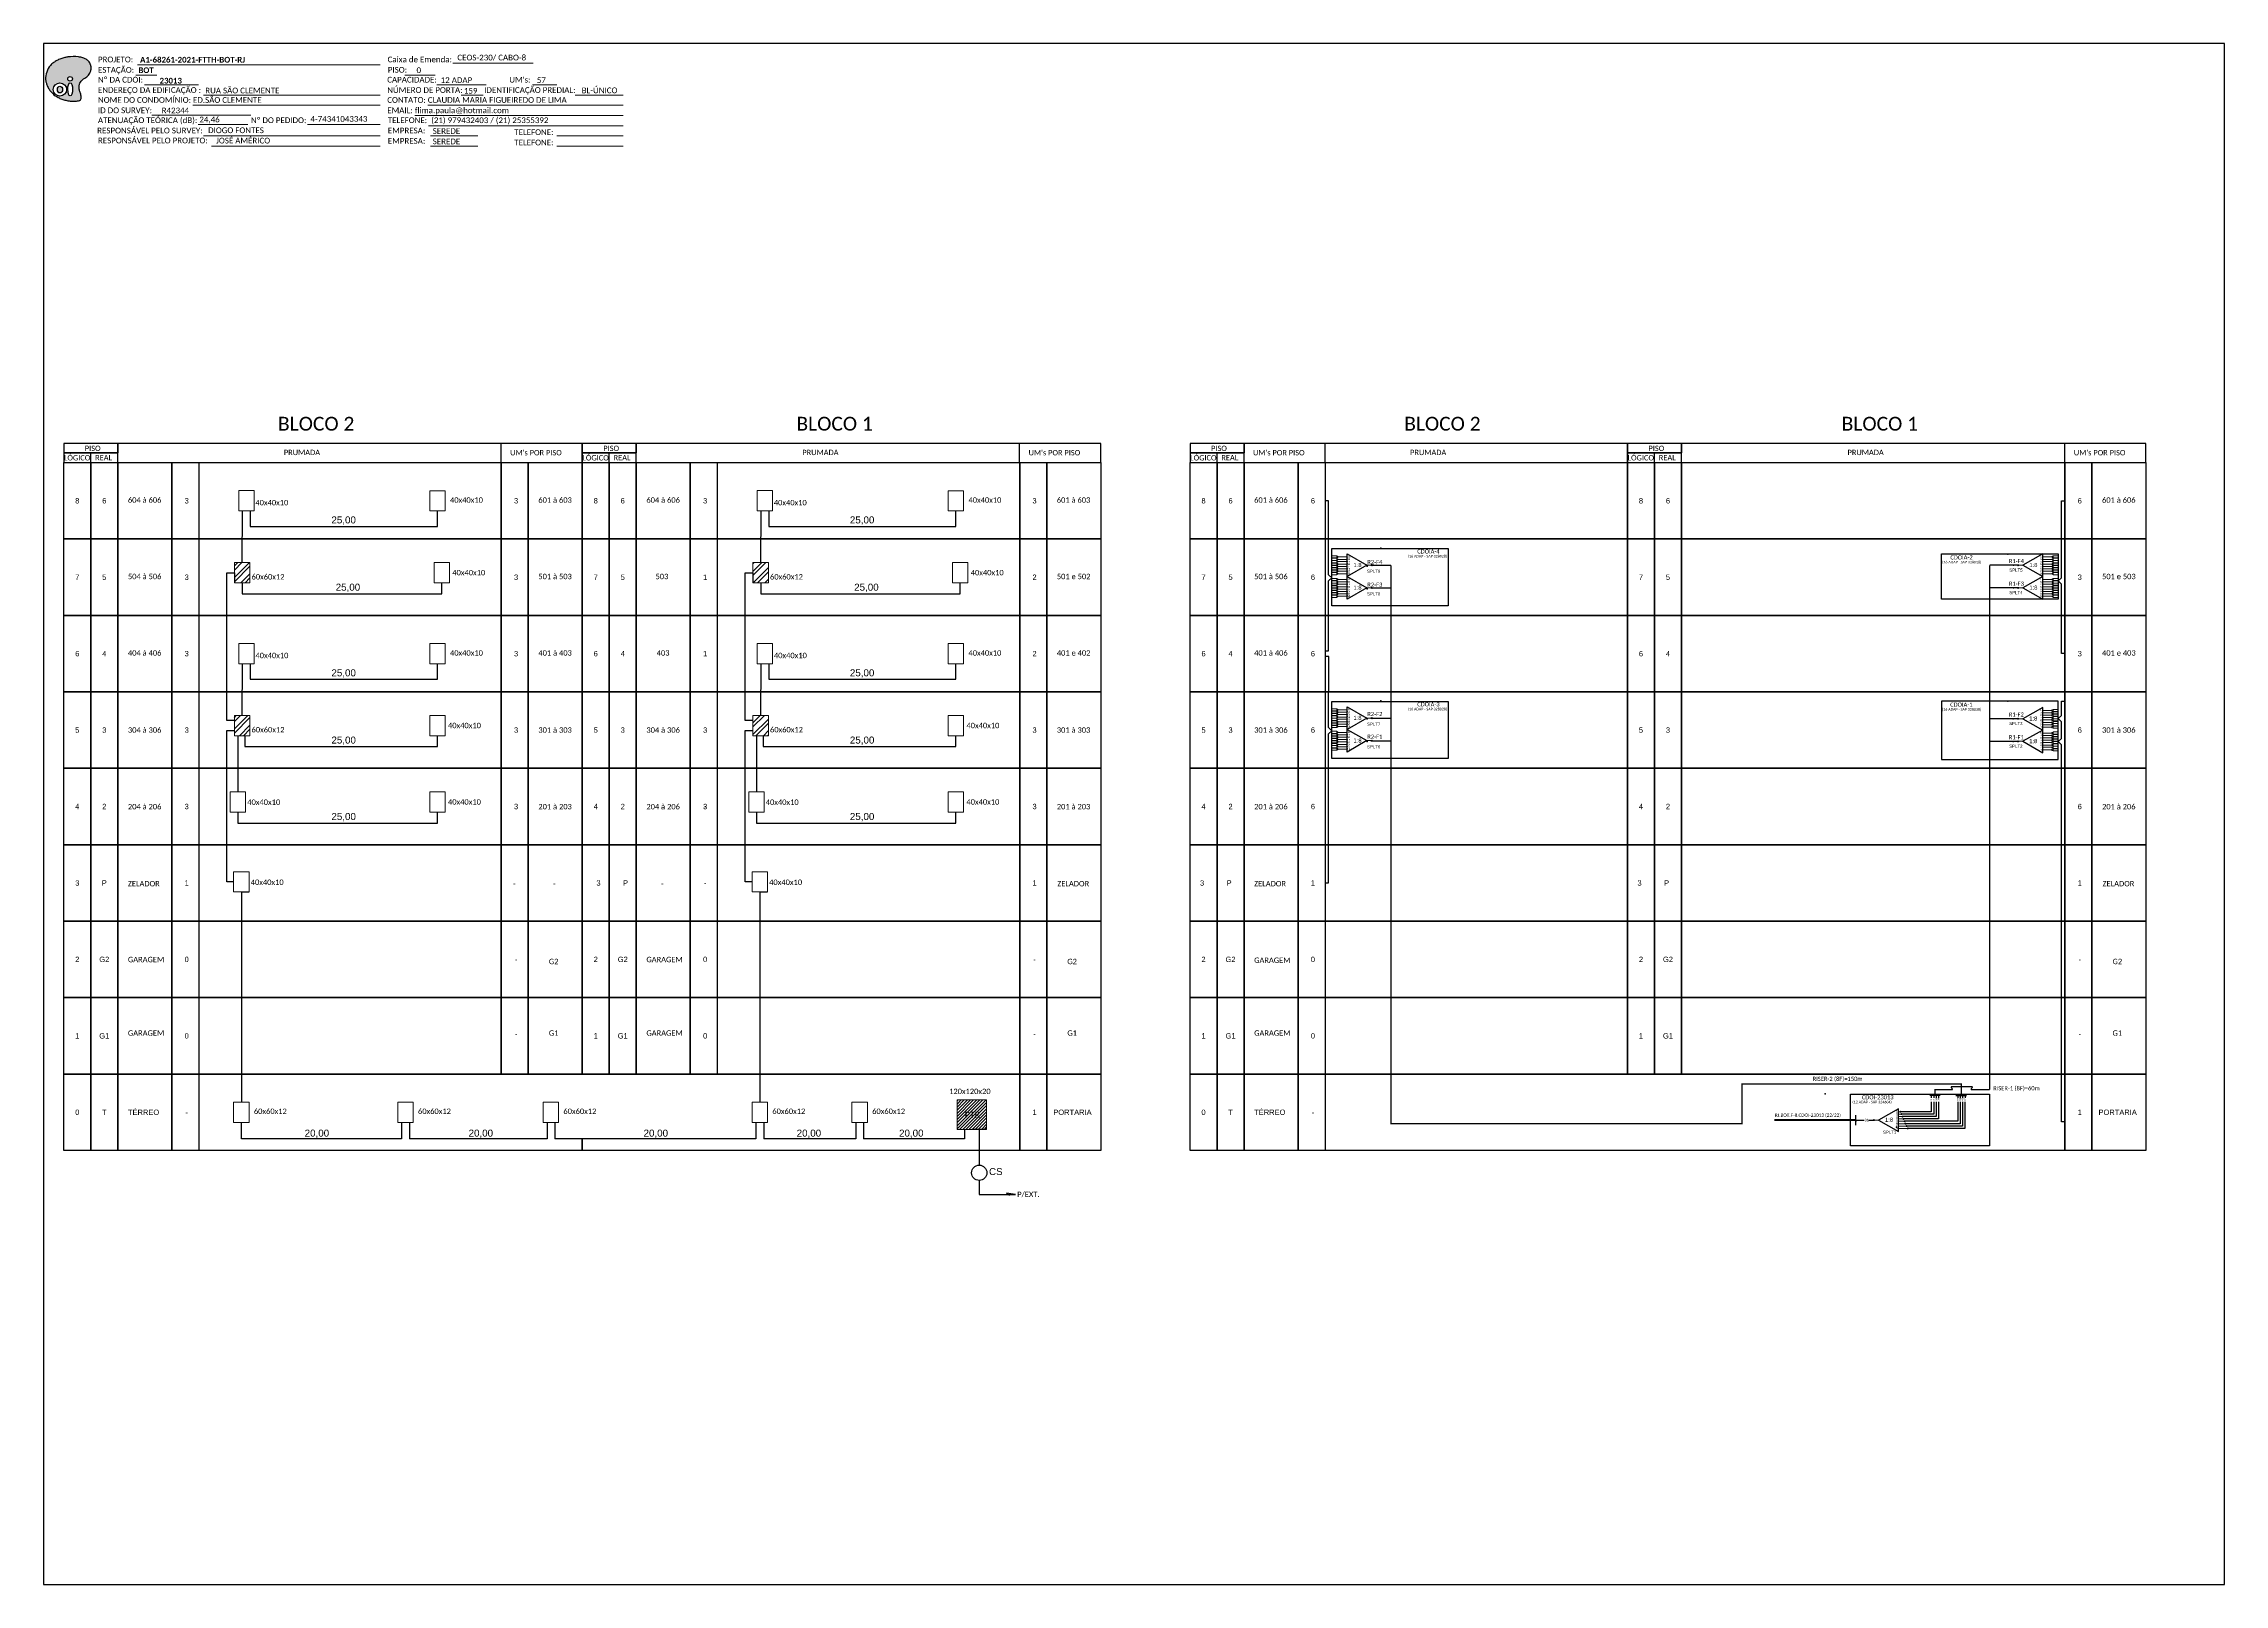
# Model space of a CAD drawing. Header units: metres. Extents: x -553 to 1164, y 1114 to 1708.
# Drawn here: x 323 to 1164, y 1114 to 1708 of the extents above; entities that cross this region are included whole.
import ezdxf
from ezdxf.enums import TextEntityAlignment as Align

# ---------------------------------------------------------------- set-up
doc = ezdxf.new("R2010")
doc.units = ezdxf.units.M
doc.styles.add('ARIAL', font='arial.ttf')
doc.styles.add('WMF-Calibri0', font='calibri.ttf')
doc.styles.add('WMF-Calibri1', font='calibrib.ttf')
pattern_1 = [(45, (0, 0), (-2.245064, 2.245064), []), (45, (0, 1.5875), (-2.245064, 2.245064), [])]

# ---------------------------------------------------------------- blocks, each defined once
blk = doc.blocks.new('SPLITTER_')
blk.add_point((0, 0))
at = {"style": 'ARIAL', "flags": 4}
blk.add_attdef('SPLT', (0, -3.3), '', height=1.5, dxfattribs=at)
blk = doc.blocks.new('A$C415C251F')
at = {"color": 3}
blk.add_point((0, 0), dxfattribs=at)
blk = doc.blocks.new('LEG_CDOIA8_C-SPLT_ESQ')
at = {"color": 3, "extrusion": (0, 0, -1), "xscale": -1, "zscale": -1}
blk.add_blockref('A$C415C251F', (0, 0), dxfattribs=at)
at = {"color": 1, "style": 'WMF-Calibri0', "flags": 4}
blk.add_attdef('MODELO', text='', height=1.5, dxfattribs=at).set_placement((22.5, -4.5), align=Align.CENTER)
blk.add_attdef('CDO', (21.4, -2.6), '', height=2, dxfattribs=at)
at = {"style": 'ARIAL', "flags": 4}
blk.add_attdef('SPLITAGEM', text='', height=1.5, dxfattribs=at).set_placement((18.6, -12.6), align=Align.CENTER)
blk = doc.blocks.new('SPLT_1-8_SC-APC_ESQ')
at = {"color": 3, "lineweight": 0}
for points in [[(2.4, -3), (0, -3)], [(2.4, -4), (0, -4)], [(2.4, -4.2), (0, -4.2)], [(2.4, -5.2), (0, -5.2)], [(2.4, -5.3), (0, -5.3)], [(2.4, -6.3), (0, -6.3)], [(2.4, -6.5), (0, -6.5)], [(2.4, -7.5), (0, -7.5)], [(2.4, -7.6), (0, -7.6)], [(2.4, -8.6), (0, -8.6)], [(2.4, -8.8), (0, -8.8)], [(2.4, -9.8), (0, -9.8)], [(2.4, -9.9), (0, -9.9)], [(2.4, -3), (2.4, -4)], [(2.4, -4.2), (2.4, -5.2)], [(2.4, -5.3), (2.4, -6.3)], [(2.4, -6.5), (2.4, -7.5)], [(2.4, -7.6), (2.4, -8.6)], [(2.4, -8.8), (2.4, -9.8)], [(2.4, -9.9), (2.4, -10.9)], [(3, -3.5), (7.4, -3.5)], [(7.4, -4.7), (3, -4.7)], [(7.4, -5.8), (3, -5.8)], [(7.4, -7), (3, -7)], [(7.4, -8.1), (3, -8.1)], [(7.4, -9.3), (3, -9.3)], [(7.4, -10.4), (3, -10.4)], [(2.4, -10.9), (0, -10.9)], [(2.4, -11.1), (0, -11.1)], [(2.4, -12.1), (0, -12.1)], [(2.4, -11.1), (2.4, -12.1)], [(7.4, -11.6), (3, -11.6)]]:
    blk.add_lwpolyline(points, dxfattribs=at)
for points in [[(3, -3.2), (2.4, -3.2), (2.4, -3.8), (3, -3.8)], [(3, -4.4), (2.4, -4.4), (2.4, -5), (3, -5)], [(3, -5.5), (2.4, -5.5), (2.4, -6.1), (3, -6.1)], [(3, -6.7), (2.4, -6.7), (2.4, -7.3), (3, -7.3)], [(3, -7.8), (2.4, -7.8), (2.4, -8.4), (3, -8.4)], [(3, -9), (2.4, -9), (2.4, -9.6), (3, -9.6)], [(3, -10.1), (2.4, -10.1), (2.4, -10.7), (3, -10.7)], [(3, -11.3), (2.4, -11.3), (2.4, -11.9), (3, -11.9)]]:
    blk.add_lwpolyline(points, close=True, dxfattribs=at)
at = {"color": 1}
blk.add_lwpolyline([(7.4, -2.1), (17, -7.5), (7.4, -13), (7.4, -2.1)], dxfattribs=at)
at = {"color": 1, "lineweight": 0}
blk.add_lwpolyline([(17, -7.5), (19.3, -7.5)], dxfattribs=at)
at = {"color": 1, "style": 'ARIAL'}
for s, height, p in [('S2', 0.75, (7.6, -5)), ('S3', 0.75, (7.6, -6.2)), ('S4', 0.75, (7.6, -7.4)), ('S5', 0.75, (7.5, -8.6)), ('S6', 0.75, (7.6, -9.7)), ('S7', 0.75, (7.6, -10.8)), ('S1', 0.75, (7.7, -3.8)), ('1:8', 2, (10.5, -8.4)), ('S8', 0.75, (7.6, -11.9))]:
    blk.add_text(s, height=height, dxfattribs=at).set_placement(p)
blk = doc.blocks.new('SPLT_1-8_SC-APC')
at = {"color": 1, "lineweight": 0}
blk.add_lwpolyline([(-17, -7.5), (-19.3, -7.5)], dxfattribs=at)
at = {"color": 1}
blk.add_lwpolyline([(-7.4, -2.1), (-17, -7.5), (-7.4, -13), (-7.4, -2.1)], dxfattribs=at)
at = {"color": 3, "lineweight": 0}
for points in [[(-3, -3.5), (-7.4, -3.5)], [(-7.4, -4.7), (-3, -4.7)], [(-7.4, -5.8), (-3, -5.8)], [(-7.4, -7), (-3, -7)], [(-7.4, -8.1), (-3, -8.1)], [(-7.4, -9.3), (-3, -9.3)], [(-7.4, -10.4), (-3, -10.4)], [(-2.4, -3), (-2.4, -4)], [(-2.4, -3), (0, -3)], [(-2.4, -4), (0, -4)], [(-2.4, -4.2), (-2.4, -5.2)], [(-2.4, -4.2), (0, -4.2)], [(-2.4, -5.2), (0, -5.2)], [(-2.4, -5.3), (-2.4, -6.3)], [(-2.4, -5.3), (0, -5.3)], [(-2.4, -6.3), (0, -6.3)], [(-2.4, -6.5), (-2.4, -7.5)], [(-2.4, -6.5), (0, -6.5)], [(-2.4, -7.5), (0, -7.5)], [(-2.4, -7.6), (-2.4, -8.6)], [(-2.4, -7.6), (0, -7.6)], [(-2.4, -8.6), (0, -8.6)], [(-2.4, -8.8), (-2.4, -9.8)], [(-2.4, -8.8), (0, -8.8)], [(-2.4, -9.8), (0, -9.8)], [(-2.4, -9.9), (-2.4, -10.9)], [(-2.4, -9.9), (0, -9.9)], [(-7.4, -11.6), (-3, -11.6)], [(-2.4, -10.9), (0, -10.9)], [(-2.4, -11.1), (-2.4, -12.1)], [(-2.4, -11.1), (0, -11.1)], [(-2.4, -12.1), (0, -12.1)]]:
    blk.add_lwpolyline(points, dxfattribs=at)
for points in [[(-3, -3.2), (-2.4, -3.2), (-2.4, -3.8), (-3, -3.8)], [(-3, -4.4), (-2.4, -4.4), (-2.4, -5), (-3, -5)], [(-3, -5.5), (-2.4, -5.5), (-2.4, -6.1), (-3, -6.1)], [(-3, -6.7), (-2.4, -6.7), (-2.4, -7.3), (-3, -7.3)], [(-3, -7.8), (-2.4, -7.8), (-2.4, -8.4), (-3, -8.4)], [(-3, -9), (-2.4, -9), (-2.4, -9.6), (-3, -9.6)], [(-3, -10.1), (-2.4, -10.1), (-2.4, -10.7), (-3, -10.7)], [(-3, -11.3), (-2.4, -11.3), (-2.4, -11.9), (-3, -11.9)]]:
    blk.add_lwpolyline(points, close=True, dxfattribs=at)
at = {"color": 1, "style": 'ARIAL'}
for s, height, p in [('1:8', 2, (-13.9, -8.4)), ('S1', 0.75, (-8.7, -3.8)), ('S2', 0.75, (-8.7, -5)), ('S3', 0.75, (-8.7, -6.2)), ('S4', 0.75, (-8.7, -7.4)), ('S5', 0.75, (-8.7, -8.6)), ('S6', 0.75, (-8.7, -9.7)), ('S7', 0.75, (-8.7, -10.8)), ('S8', 0.75, (-8.7, -11.9))]:
    blk.add_text(s, height=height, dxfattribs=at).set_placement(p)
blk = doc.blocks.new('LEG_CDOIA8_C-SPLT_DIR')
at = {"color": 3}
blk.add_blockref('A$C415C251F', (0, 0), dxfattribs=at)
at = {"color": 1, "style": 'WMF-Calibri0', "flags": 4}
blk.add_attdef('CDO', (-26.8, -2.6), '', height=2, dxfattribs=at)
blk.add_attdef('MODELO', text='', height=1.5, dxfattribs=at).set_placement((-22.2, -4.5), align=Align.CENTER)
at = {"style": 'ARIAL', "flags": 4}
blk.add_attdef('SPLITAGEM', text='', height=1.5, dxfattribs=at).set_placement((-18.4, -12.6), align=Align.CENTER)
blk = doc.blocks.new('OI')
h = blk.add_hatch(color=40)
edge = h.paths.add_edge_path()
edge.add_spline(control_points=[(4.35, -0.67), (3.92, -0.99), (3.26, -1.5), (2.81, -2.59), (2.9, -3.5), (3.06, -4.27), (3.31, -4.85), (3.37, -5.39), (3.4, -5.88), (3.2, -6.4), (2.54, -6.61), (1.65, -6.63), (0.55, -6.67), (-0.56, -6.42), (-1.61, -6.14), (-2.77, -5.61), (-3.92, -4.77), (-4.89, -3.7), (-5.34, -2.65), (-5.6, -1.94), (-5.85, -0.96), (-5.71, 0.47), (-5.1, 2.02), (-4.14, 3.02), (-3.3, 3.61), (-2.37, 4.16), (-1.36, 4.44), (-0.56, 4.7), (0.79, 4.85), (2.24, 4.97), (3.79, 4.57), (4.67, 4.21), (5.44, 3.65), (5.76, 2.99), (6.03, 2.21), (6.01, 1.46), (5.72, 0.64), (5.31, 0.08), (4.88, -0.38), (4.51, -0.55), (4.35, -0.67)], knot_values=[0, 0, 0, 0, 1.60434, 2.417191, 3.427595, 4.282808, 4.776746, 5.304182, 5.888771, 6.258406, 6.858137, 7.79129, 8.986195, 10.124242, 11.187857, 12.242908, 13.953784, 15.414161, 16.515391, 17.349188, 17.675853, 19.552021, 21.515531, 22.568638, 23.63245, 24.621084, 25.782718, 26.745347, 27.142653, 29.870543, 31.004649, 31.921532, 32.709589, 33.801391, 34.042471, 35.192333, 35.971461, 36.628871, 37.254359, 37.836911, 37.836911, 37.836911, 37.836911], degree=3, periodic=0)
h.paths.add_polyline_path([(1.13, -0.87, -1), (-0.04, -0.87, -1)], flags=16)
edge = h.paths.add_edge_path(flags=16)
edge.add_ellipse((0.56, -3.59), major_axis=(-0.02, 1.71), ratio=0.361305, start_angle=0, end_angle=360)
h.paths.add_polyline_path([(-0.36, -3.62, -1), (-3.8, -3.62, -1)], flags=16)
edge = h.paths.add_edge_path(flags=0)
edge.add_ellipse((-2.08, -3.62), major_axis=(0, 0.885), ratio=0.758294, start_angle=0, end_angle=360)
at = {"color": 40}
for centre, radius in [((-2.08, -3.62), 1.72), ((0.54, -0.87), 0.587)]:
    blk.add_circle(centre, radius, dxfattribs=at)
blk.add_ellipse((-2.08, -3.62), major_axis=(0, 0.885), ratio=0.758294, start_param=-3.141592653589792, end_param=3.141592653589792, dxfattribs=at)
blk.add_ellipse((0.56, -3.59), major_axis=(-0.02, 1.71), ratio=0.361305, dxfattribs=at)
at = {"color": 40, "start_tangent": (-0.800898, -0.598801), "end_tangent": (-0.800898, -0.598801)}
blk.add_spline([(4.35, -0.67), (3.2, -1.78), (2.9, -2.54), (2.92, -3.55), (3.12, -4.38), (3.28, -4.85), (3.37, -5.37), (3.35, -5.95), (3.2, -6.29), (2.66, -6.55), (1.73, -6.63), (0.54, -6.62), (-0.58, -6.41), (-1.6, -6.11), (-2.56, -5.67), (-3.95, -4.67), (-4.89, -3.56), (-5.37, -2.56), (-5.64, -1.78), (-5.72, -1.46), (-5.63, 0.42), (-4.84, 2.22), (-4.13, 2.99), (-3.27, 3.62), (-2.4, 4.09), (-1.3, 4.47), (-0.37, 4.72), (0.02, 4.77), (2.75, 4.8), (3.85, 4.53), (4.69, 4.16), (5.31, 3.68), (5.85, 2.73), (5.93, 2.5), (5.94, 1.35), (5.67, 0.62), (5.29, 0.08), (4.84, -0.36), (4.35, -0.67)], degree=3, dxfattribs=at)

msp = doc.modelspace()

# ---------------------------------------------------------------- hatches: boundary and pattern name
h = msp.add_hatch()
h.set_pattern_fill('STEEL', color=1, style=0)
h.set_pattern_definition(pattern_1)
h.paths.add_polyline_path([(396.36, 1500.51), (402.32, 1500.51), (402.32, 1508.27), (396.36, 1508.27)])
h = msp.add_hatch()
h.set_pattern_fill('STEEL', color=1, style=0)
h.set_pattern_definition(pattern_1)
h.paths.add_polyline_path([(596.3, 1500.51), (602.26, 1500.51), (602.26, 1508.27), (596.3, 1508.27)])
h = msp.add_hatch(color=3)
h.dxf.hatch_style = 1
edge = h.paths.add_edge_path()
edge.add_arc((834.91, 1507.26), 0.205, 0, 360)
h = msp.add_hatch(color=3)
h.dxf.hatch_style = 1
edge = h.paths.add_edge_path()
edge.add_arc((1084.26, 1507.26), 0.205, 0, 360)
h = msp.add_hatch(color=3)
h.dxf.hatch_style = 1
edge = h.paths.add_edge_path()
edge.add_arc((834.91, 1498.55), 0.205, 0, 360)
h = msp.add_hatch(color=3)
h.dxf.hatch_style = 1
edge = h.paths.add_edge_path()
edge.add_arc((1084.26, 1498.55), 0.205, 0, 360)
h = msp.add_hatch()
h.set_pattern_fill('STEEL', color=1, style=0)
h.set_pattern_definition(pattern_1)
h.paths.add_polyline_path([(402.32, 1449.33), (396.36, 1449.33), (396.36, 1441.57), (402.32, 1441.57)])
h = msp.add_hatch()
h.set_pattern_fill('STEEL', color=1, style=0)
h.set_pattern_definition(pattern_1)
h.paths.add_polyline_path([(596.3, 1441.57), (602.26, 1441.57), (602.26, 1449.33), (596.3, 1449.33)])
h = msp.add_hatch(color=3)
h.dxf.hatch_style = 1
edge = h.paths.add_edge_path()
edge.add_arc((834.91, 1448.33), 0.205, 0, 360)
h = msp.add_hatch(color=3)
h.dxf.hatch_style = 1
edge = h.paths.add_edge_path()
edge.add_arc((1084.21, 1448.08), 0.205, 0, 360)
h = msp.add_hatch(color=3)
h.dxf.hatch_style = 1
edge = h.paths.add_edge_path()
edge.add_arc((834.91, 1439.61), 0.205, 0, 360)
h = msp.add_hatch(color=3)
h.dxf.hatch_style = 1
edge = h.paths.add_edge_path()
edge.add_arc((1084.21, 1439.37), 0.205, 0, 360)
h = msp.add_hatch()
h.set_pattern_fill('ANSI31', color=1, scale=6.77387, style=0)
h.set_pattern_definition([(45, (474.4742, 1006.79), (-0.5987311, 0.5987311), [])])
h.paths.add_polyline_path([(686.42, 1301.13), (675.04, 1301.13), (675.04, 1289.75), (686.42, 1289.75)])
h.paths.add_polyline_path([(677.35, 1293.6), (684.51, 1293.6), (684.51, 1297.26), (677.35, 1297.26)], flags=24)
h = msp.add_hatch(color=3)
h.dxf.hatch_style = 1
edge = h.paths.add_edge_path()
edge.add_arc((1038.82, 1296.6), 0.193, 0, 360)
h = msp.add_hatch(color=3)
h.dxf.hatch_style = 1
edge = h.paths.add_edge_path()
edge.add_arc((1039.22, 1295.67), 0.193, 0, 360)
h = msp.add_hatch(color=3)
h.dxf.hatch_style = 1
edge = h.paths.add_edge_path()
edge.add_arc((1028.6, 1293.37), 0.205, 0, 360)
h = msp.add_hatch(color=3)
h.dxf.hatch_style = 1
edge = h.paths.add_edge_path()
edge.add_arc((1039.62, 1294.75), 0.193, 0, 360)
h = msp.add_hatch(color=3)
h.dxf.hatch_style = 1
edge = h.paths.add_edge_path()
edge.add_arc((1040.02, 1293.83), 0.193, 0, 360)
h = msp.add_hatch(color=3)
h.dxf.hatch_style = 1
edge = h.paths.add_edge_path()
edge.add_arc((1040.42, 1292.91), 0.193, 0, 360)
h = msp.add_hatch(color=3)
h.dxf.hatch_style = 1
edge = h.paths.add_edge_path()
edge.add_arc((1040.82, 1291.98), 0.193, 0, 360)
h = msp.add_hatch(color=3)
h.dxf.hatch_style = 1
edge = h.paths.add_edge_path()
edge.add_arc((1041.22, 1291.06), 0.193, 0, 360)
h = msp.add_hatch(color=3)
h.dxf.hatch_style = 1
edge = h.paths.add_edge_path()
edge.add_arc((1041.62, 1290.14), 0.193, 0, 360)

# ---------------------------------------------------------------- linework, layer by layer
at = {"color": 3}
msp.add_line((1100.88, 1440.51), (1100.92, 1446.94), dxfattribs=at)
at = {"color": 7}
msp.add_lwpolyline([(322.75, 1114.37), (1163.75, 1114.37), (1163.75, 1708.37), (322.75, 1708.37)], close=True, dxfattribs=at)
at = {"lineweight": 0}
for points in [[(358.97, 1700.25), (452.48, 1700.25)], [(480.58, 1700.86), (511.52, 1700.86)], [(358.34, 1696.22), (366.4, 1696.22)], [(462.07, 1696.27), (473.74, 1696.27)], [(474.44, 1692.44), (493.37, 1692.44)], [(380.27, 1684.63), (452.48, 1684.63)], [(384.47, 1688.46), (452.48, 1688.46)], [(470.89, 1684.63), (546.25, 1684.63)], [(364.47, 1680.85), (402.68, 1680.85)], [(465.92, 1680.64), (546.25, 1680.64)], [(471.19, 1676.66), (546.25, 1676.66)]]:
    msp.add_lwpolyline(points, dxfattribs=at)
at = {"color": 7, "lineweight": 0}
for points in [[(361.61, 1692.44), (382.5, 1692.44)], [(511.29, 1692.44), (520.72, 1692.44)], [(483.77, 1688.46), (492.32, 1688.46)], [(527.71, 1688.46), (546.21, 1688.46)], [(382.36, 1677.2), (401.45, 1677.2)], [(424.49, 1677.2), (452.5, 1677.2)], [(384.47, 1672.83), (452.48, 1672.83)], [(387.53, 1668.84), (452.48, 1668.84)], [(471.94, 1672.83), (490.15, 1672.83)], [(471.94, 1668.84), (490.15, 1668.84)], [(520.68, 1672.83), (546.25, 1672.83)], [(520.68, 1668.84), (546.25, 1668.84)], [(1038.82, 1296.6), (1038.11, 1296.6)], [(1038.11, 1295.67), (1039.22, 1295.67)], [(1038.11, 1294.75), (1039.62, 1294.75)], [(1038.11, 1293.83), (1040.02, 1293.83)], [(1038.11, 1292.91), (1040.42, 1292.91)], [(1038.11, 1291.98), (1040.62, 1291.98)], [(1038.11, 1291.06), (1041.22, 1291.06)], [(1038.11, 1290.14), (1041.62, 1290.14)]]:
    msp.add_lwpolyline(points, dxfattribs=at)
at = {"color": 0}
for points in [[(330.53, 1550.57), (351.36, 1550.57), (351.36, 1554.27), (330.53, 1554.27)], [(330.53, 1546.87), (351.36, 1546.87), (351.36, 1550.57), (330.53, 1550.57)], [(530.47, 1550.57), (551.3, 1550.57), (551.3, 1554.27), (530.47, 1554.27)], [(530.47, 1546.87), (551.3, 1546.87), (551.3, 1550.57), (530.47, 1550.57)], [(764.85, 1550.57), (785.68, 1550.57), (785.68, 1554.27), (764.85, 1554.27)], [(764.85, 1546.87), (785.68, 1546.87), (785.68, 1550.57), (764.85, 1550.57)], [(933.55, 1550.57), (954.38, 1550.57), (954.38, 1554.27), (933.55, 1554.27)], [(933.55, 1546.87), (954.38, 1546.87), (954.38, 1550.57), (933.55, 1550.57)]]:
    msp.add_lwpolyline(points, close=True, dxfattribs=at)
for points in [[(340.94, 1546.87), (340.94, 1550.57)], [(351.36, 1546.87), (530.47, 1546.87), (530.47, 1554.27), (351.36, 1554.27), (351.36, 1554.27), (351.36, 1550.57)], [(499.21, 1546.87), (499.21, 1554.27)], [(540.88, 1546.87), (540.88, 1550.57)], [(551.3, 1546.87), (730.41, 1546.87), (730.41, 1554.27), (551.3, 1554.27), (551.3, 1554.27), (551.3, 1550.57)], [(699.15, 1546.87), (699.15, 1554.27)], [(775.27, 1546.87), (775.27, 1550.57)], [(785.68, 1546.87), (785.68, 1554.27)], [(933.55, 1554.27), (785.68, 1554.27), (785.68, 1554.27), (785.68, 1550.57)], [(933.55, 1546.87), (933.55, 1554.27)], [(943.96, 1546.87), (943.96, 1550.57)], [(954.38, 1546.87), (1133.49, 1546.87), (1133.49, 1554.27), (954.38, 1554.27), (954.38, 1554.27), (954.38, 1550.57)], [(1102.23, 1546.87), (1102.23, 1554.27)], [(785.68, 1546.87), (933.55, 1546.87)], [(402.45, 1528.26), (402.45, 1522.24), (474.64, 1522.24), (474.64, 1528.26)], [(602.39, 1528.26), (602.39, 1522.24), (674.58, 1522.24), (674.58, 1528.26)], [(399.34, 1500.51), (399.34, 1496.3), (476.3, 1496.3), (476.3, 1500.51)], [(599.28, 1500.51), (599.28, 1496.3), (676.24, 1496.3), (676.24, 1500.51)], [(402.45, 1469.32), (402.45, 1463.3), (474.64, 1463.3), (474.64, 1469.32)], [(602.39, 1469.32), (602.39, 1463.3), (674.58, 1463.3), (674.58, 1469.32)], [(400.33, 1441.57), (400.33, 1437.36), (474.64, 1437.36), (474.64, 1441.57)], [(600.28, 1441.57), (600.28, 1437.36), (674.58, 1437.36), (674.58, 1441.57)], [(397.68, 1412.1), (397.68, 1407.9), (474.64, 1407.9), (474.64, 1412.1)], [(597.62, 1412.1), (597.62, 1407.9), (674.58, 1407.9), (674.58, 1412.1)], [(399.01, 1381.33), (401.99, 1381.33)], [(598.95, 1381.33), (601.93, 1381.33)], [(499.22, 1281.64), (351.36, 1281.64), (351.36, 1311.11), (499.22, 1311.11)], [(499.22, 1311.11), (509.64, 1311.11)], [(509.64, 1311.11), (530.47, 1311.11)], [(530.47, 1311.11), (540.88, 1311.11)], [(540.88, 1311.11), (551.3, 1311.11)], [(551.3, 1311.11), (699.16, 1311.11), (699.16, 1281.64), (551.3, 1281.64)], [(551.3, 1311.11), (572.13, 1311.11)], [(572.13, 1311.11), (582.54, 1311.11)], [(943.96, 1281.64), (785.68, 1281.64), (785.68, 1311.11), (933.55, 1311.11)], [(933.55, 1311.11), (943.96, 1311.11)], [(933.55, 1311.11), (943.96, 1311.11)], [(943.96, 1311.11), (964.79, 1311.11)], [(954.38, 1311.11), (1102.24, 1311.11), (1102.24, 1281.64), (943.96, 1281.64)], [(943.96, 1311.11), (954.38, 1311.11)], [(954.38, 1311.11), (975.21, 1311.11)], [(975.21, 1311.11), (985.63, 1311.11)], [(1021.65, 1293.37), (1021.65, 1292.83)], [(509.64, 1281.64), (499.22, 1281.64)], [(530.47, 1286.15), (530.47, 1281.64), (509.64, 1281.64)], [(540.88, 1281.64), (530.47, 1281.64), (530.47, 1286.15)], [(551.3, 1281.64), (540.88, 1281.64)], [(572.13, 1281.64), (551.3, 1281.64)], [(582.54, 1281.64), (572.13, 1281.64)], [(943.96, 1281.64), (933.55, 1281.64)], [(964.79, 1281.64), (943.96, 1281.64)]]:
    msp.add_lwpolyline(points)
at = {"color": 7}
for points in [[(816.93, 1546.87), (816.93, 1554.27)], [(933.55, 1546.87), (933.55, 1554.27)], [(399.34, 1508.27), (399.47, 1528.26)], [(599.28, 1508.27), (599.41, 1528.26)], [(396.36, 1504.39), (396.36, 1500.51)], [(396.36, 1504.39), (396.36, 1500.51)], [(596.3, 1504.39), (596.3, 1500.51)], [(596.3, 1504.39), (596.3, 1500.51)], [(399.34, 1449.33), (399.47, 1469.32)], [(599.28, 1449.33), (599.41, 1469.32)], [(397.68, 1441.57), (397.68, 1419.86)], [(597.62, 1441.57), (597.62, 1419.86)]]:
    msp.add_lwpolyline(points, dxfattribs=at)
for points in [[(330.53, 1546.87), (340.94, 1546.87), (340.94, 1517.4), (330.53, 1517.4)], [(340.94, 1546.87), (351.36, 1546.87), (351.36, 1517.4), (340.94, 1517.4)], [(351.36, 1546.87), (499.22, 1546.87), (499.22, 1517.4), (351.36, 1517.4)], [(351.36, 1546.87), (372.19, 1546.87), (372.19, 1517.4), (351.36, 1517.4)], [(372.19, 1546.87), (382.6, 1546.87), (382.6, 1517.4), (372.19, 1517.4)], [(499.22, 1546.87), (509.64, 1546.87), (509.64, 1517.4), (499.22, 1517.4)], [(509.64, 1546.87), (530.47, 1546.87), (530.47, 1517.4), (509.64, 1517.4)], [(530.47, 1546.87), (540.88, 1546.87), (540.88, 1517.4), (530.47, 1517.4)], [(540.88, 1546.87), (551.3, 1546.87), (551.3, 1517.4), (540.88, 1517.4)], [(551.3, 1546.87), (699.16, 1546.87), (699.16, 1517.4), (551.3, 1517.4)], [(551.3, 1546.87), (572.13, 1546.87), (572.13, 1517.4), (551.3, 1517.4)], [(572.13, 1546.87), (582.54, 1546.87), (582.54, 1517.4), (572.13, 1517.4)], [(699.16, 1546.87), (709.58, 1546.87), (709.58, 1517.4), (699.16, 1517.4)], [(709.58, 1546.87), (730.41, 1546.87), (730.41, 1517.4), (709.58, 1517.4)], [(764.85, 1546.87), (775.27, 1546.87), (775.27, 1517.4), (764.85, 1517.4)], [(775.27, 1546.87), (785.68, 1546.87), (785.68, 1517.4), (775.27, 1517.4)], [(785.68, 1546.87), (933.55, 1546.87), (933.55, 1517.4), (785.68, 1517.4)], [(785.68, 1546.87), (806.51, 1546.87), (806.51, 1517.4), (785.68, 1517.4)], [(806.51, 1546.87), (816.93, 1546.87), (816.93, 1517.4), (806.51, 1517.4)], [(933.55, 1546.87), (943.96, 1546.87), (943.96, 1517.4), (933.55, 1517.4)], [(943.96, 1546.87), (954.38, 1546.87), (954.38, 1517.4), (943.96, 1517.4)], [(954.38, 1546.87), (1102.24, 1546.87), (1102.24, 1517.4), (954.38, 1517.4)], [(1102.24, 1546.87), (1112.66, 1546.87), (1112.66, 1517.4), (1102.24, 1517.4)], [(1112.66, 1546.87), (1133.49, 1546.87), (1133.49, 1517.4), (1112.66, 1517.4)], [(330.53, 1517.4), (340.94, 1517.4), (340.94, 1487.93), (330.53, 1487.93)], [(340.94, 1517.4), (351.36, 1517.4), (351.36, 1487.93), (340.94, 1487.93)], [(351.36, 1517.4), (499.22, 1517.4), (499.22, 1487.93), (351.36, 1487.93)], [(351.36, 1517.4), (372.19, 1517.4), (372.19, 1487.93), (351.36, 1487.93)], [(372.19, 1517.4), (382.6, 1517.4), (382.6, 1487.93), (372.19, 1487.93)], [(499.22, 1517.4), (509.64, 1517.4), (509.64, 1487.93), (499.22, 1487.93)], [(509.64, 1517.4), (530.47, 1517.4), (530.47, 1487.93), (509.64, 1487.93)], [(530.47, 1517.4), (540.88, 1517.4), (540.88, 1487.93), (530.47, 1487.93)], [(540.88, 1517.4), (551.3, 1517.4), (551.3, 1487.93), (540.88, 1487.93)], [(551.3, 1517.4), (699.16, 1517.4), (699.16, 1487.93), (551.3, 1487.93)], [(551.3, 1517.4), (572.13, 1517.4), (572.13, 1487.93), (551.3, 1487.93)], [(572.13, 1517.4), (582.54, 1517.4), (582.54, 1487.93), (572.13, 1487.93)], [(699.16, 1517.4), (709.58, 1517.4), (709.58, 1487.93), (699.16, 1487.93)], [(709.58, 1517.4), (730.41, 1517.4), (730.41, 1487.93), (709.58, 1487.93)], [(764.85, 1517.4), (775.27, 1517.4), (775.27, 1487.93), (764.85, 1487.93)], [(775.27, 1517.4), (785.68, 1517.4), (785.68, 1487.93), (775.27, 1487.93)], [(785.68, 1517.4), (933.55, 1517.4), (933.55, 1487.93), (785.68, 1487.93)], [(785.68, 1517.4), (806.51, 1517.4), (806.51, 1487.93), (785.68, 1487.93)], [(806.51, 1517.4), (816.93, 1517.4), (816.93, 1487.93), (806.51, 1487.93)], [(933.55, 1517.4), (943.96, 1517.4), (943.96, 1487.93), (933.55, 1487.93)], [(943.96, 1517.4), (954.38, 1517.4), (954.38, 1487.93), (943.96, 1487.93)], [(954.38, 1517.4), (1102.24, 1517.4), (1102.24, 1487.93), (954.38, 1487.93)], [(1102.24, 1517.4), (1112.66, 1517.4), (1112.66, 1487.93), (1102.24, 1487.93)], [(1112.66, 1517.4), (1133.49, 1517.4), (1133.49, 1487.93), (1112.66, 1487.93)], [(330.53, 1487.93), (340.94, 1487.93), (340.94, 1458.46), (330.53, 1458.46)], [(340.94, 1487.93), (351.36, 1487.93), (351.36, 1458.46), (340.94, 1458.46)], [(351.36, 1487.93), (499.22, 1487.93), (499.22, 1458.46), (351.36, 1458.46)], [(351.36, 1487.93), (372.19, 1487.93), (372.19, 1458.46), (351.36, 1458.46)], [(372.19, 1487.93), (382.6, 1487.93), (382.6, 1458.46), (372.19, 1458.46)], [(499.22, 1487.93), (509.64, 1487.93), (509.64, 1458.46), (499.22, 1458.46)], [(509.64, 1487.93), (530.47, 1487.93), (530.47, 1458.46), (509.64, 1458.46)], [(530.47, 1487.93), (540.88, 1487.93), (540.88, 1458.46), (530.47, 1458.46)], [(540.88, 1487.93), (551.3, 1487.93), (551.3, 1458.46), (540.88, 1458.46)], [(551.3, 1487.93), (699.16, 1487.93), (699.16, 1458.46), (551.3, 1458.46)], [(551.3, 1487.93), (572.13, 1487.93), (572.13, 1458.46), (551.3, 1458.46)], [(572.13, 1487.93), (582.54, 1487.93), (582.54, 1458.46), (572.13, 1458.46)], [(699.16, 1487.93), (709.58, 1487.93), (709.58, 1458.46), (699.16, 1458.46)], [(709.58, 1487.93), (730.41, 1487.93), (730.41, 1458.46), (709.58, 1458.46)], [(764.85, 1487.93), (775.27, 1487.93), (775.27, 1458.46), (764.85, 1458.46)], [(775.27, 1487.93), (785.68, 1487.93), (785.68, 1458.46), (775.27, 1458.46)], [(785.68, 1487.93), (933.55, 1487.93), (933.55, 1458.46), (785.68, 1458.46)], [(785.68, 1487.93), (806.51, 1487.93), (806.51, 1458.46), (785.68, 1458.46)], [(806.51, 1487.93), (816.93, 1487.93), (816.93, 1458.46), (806.51, 1458.46)], [(933.55, 1487.93), (943.96, 1487.93), (943.96, 1458.46), (933.55, 1458.46)], [(943.96, 1487.93), (954.38, 1487.93), (954.38, 1458.46), (943.96, 1458.46)], [(954.38, 1487.93), (1102.24, 1487.93), (1102.24, 1458.46), (954.38, 1458.46)], [(1102.24, 1487.93), (1112.66, 1487.93), (1112.66, 1458.46), (1102.24, 1458.46)], [(1112.66, 1487.93), (1133.49, 1487.93), (1133.49, 1458.46), (1112.66, 1458.46)], [(330.53, 1458.46), (340.94, 1458.46), (340.94, 1428.99), (330.53, 1428.99)], [(340.94, 1458.46), (351.36, 1458.46), (351.36, 1428.99), (340.94, 1428.99)], [(351.36, 1458.46), (499.22, 1458.46), (499.22, 1428.99), (351.36, 1428.99)], [(351.36, 1458.46), (372.19, 1458.46), (372.19, 1428.99), (351.36, 1428.99)], [(372.19, 1458.46), (382.6, 1458.46), (382.6, 1428.99), (372.19, 1428.99)], [(499.22, 1458.46), (509.64, 1458.46), (509.64, 1428.99), (499.22, 1428.99)], [(509.64, 1458.46), (530.47, 1458.46), (530.47, 1428.99), (509.64, 1428.99)], [(530.47, 1458.46), (540.88, 1458.46), (540.88, 1428.99), (530.47, 1428.99)], [(540.88, 1458.46), (551.3, 1458.46), (551.3, 1428.99), (540.88, 1428.99)], [(551.3, 1458.46), (699.16, 1458.46), (699.16, 1428.99), (551.3, 1428.99)], [(551.3, 1458.46), (572.13, 1458.46), (572.13, 1428.99), (551.3, 1428.99)], [(572.13, 1458.46), (582.54, 1458.46), (582.54, 1428.99), (572.13, 1428.99)], [(699.16, 1458.46), (709.58, 1458.46), (709.58, 1428.99), (699.16, 1428.99)], [(709.58, 1458.46), (730.41, 1458.46), (730.41, 1428.99), (709.58, 1428.99)], [(764.85, 1458.46), (775.27, 1458.46), (775.27, 1428.99), (764.85, 1428.99)], [(775.27, 1458.46), (785.68, 1458.46), (785.68, 1428.99), (775.27, 1428.99)], [(785.68, 1458.46), (933.55, 1458.46), (933.55, 1428.99), (785.68, 1428.99)], [(785.68, 1458.46), (806.51, 1458.46), (806.51, 1428.99), (785.68, 1428.99)], [(806.51, 1458.46), (816.93, 1458.46), (816.93, 1428.99), (806.51, 1428.99)], [(933.55, 1458.46), (943.96, 1458.46), (943.96, 1428.99), (933.55, 1428.99)], [(943.96, 1458.46), (954.38, 1458.46), (954.38, 1428.99), (943.96, 1428.99)], [(954.38, 1458.46), (1102.24, 1458.46), (1102.24, 1428.99), (954.38, 1428.99)], [(1102.24, 1458.46), (1112.66, 1458.46), (1112.66, 1428.99), (1102.24, 1428.99)], [(1112.66, 1458.46), (1133.49, 1458.46), (1133.49, 1428.99), (1112.66, 1428.99)], [(330.53, 1428.99), (340.94, 1428.99), (340.94, 1399.52), (330.53, 1399.52)], [(340.94, 1428.99), (351.36, 1428.99), (351.36, 1399.52), (340.94, 1399.52)], [(351.36, 1428.99), (499.22, 1428.99), (499.22, 1399.52), (351.36, 1399.52)], [(351.36, 1428.99), (372.19, 1428.99), (372.19, 1399.52), (351.36, 1399.52)], [(372.19, 1428.99), (382.6, 1428.99), (382.6, 1399.52), (372.19, 1399.52)], [(499.22, 1428.99), (509.64, 1428.99), (509.64, 1399.52), (499.22, 1399.52)], [(509.64, 1428.99), (530.47, 1428.99), (530.47, 1399.52), (509.64, 1399.52)], [(530.47, 1428.99), (540.88, 1428.99), (540.88, 1399.52), (530.47, 1399.52)], [(540.88, 1428.99), (551.3, 1428.99), (551.3, 1399.52), (540.88, 1399.52)], [(551.3, 1428.99), (699.16, 1428.99), (699.16, 1399.52), (551.3, 1399.52)], [(551.3, 1428.99), (572.13, 1428.99), (572.13, 1399.52), (551.3, 1399.52)], [(572.13, 1428.99), (582.54, 1428.99), (582.54, 1399.52), (572.13, 1399.52)], [(699.16, 1428.99), (709.58, 1428.99), (709.58, 1399.52), (699.16, 1399.52)], [(709.58, 1428.99), (730.41, 1428.99), (730.41, 1399.52), (709.58, 1399.52)], [(764.85, 1428.99), (775.27, 1428.99), (775.27, 1399.52), (764.85, 1399.52)], [(775.27, 1428.99), (785.68, 1428.99), (785.68, 1399.52), (775.27, 1399.52)], [(785.68, 1428.99), (933.55, 1428.99), (933.55, 1399.52), (785.68, 1399.52)], [(785.68, 1428.99), (806.51, 1428.99), (806.51, 1399.52), (785.68, 1399.52)], [(806.51, 1428.99), (816.93, 1428.99), (816.93, 1399.52), (806.51, 1399.52)], [(933.55, 1428.99), (943.96, 1428.99), (943.96, 1399.52), (933.55, 1399.52)], [(943.96, 1428.99), (954.38, 1428.99), (954.38, 1399.52), (943.96, 1399.52)], [(954.38, 1428.99), (1102.24, 1428.99), (1102.24, 1399.52), (954.38, 1399.52)], [(1102.24, 1428.99), (1112.66, 1428.99), (1112.66, 1399.52), (1102.24, 1399.52)], [(1112.66, 1428.99), (1133.49, 1428.99), (1133.49, 1399.52), (1112.66, 1399.52)], [(330.53, 1399.52), (340.94, 1399.52), (340.94, 1370.05), (330.53, 1370.05)], [(340.94, 1399.52), (351.36, 1399.52), (351.36, 1370.05), (340.94, 1370.05)], [(351.36, 1399.52), (499.22, 1399.52), (499.22, 1370.05), (351.36, 1370.05)], [(351.36, 1399.52), (372.19, 1399.52), (372.19, 1370.05), (351.36, 1370.05)], [(372.19, 1399.52), (382.6, 1399.52), (382.6, 1370.05), (372.19, 1370.05)], [(499.22, 1399.52), (509.64, 1399.52), (509.64, 1370.05), (499.22, 1370.05)], [(509.64, 1399.52), (530.47, 1399.52), (530.47, 1370.05), (509.64, 1370.05)], [(530.47, 1399.52), (540.88, 1399.52), (540.88, 1370.05), (530.47, 1370.05)], [(540.88, 1399.52), (551.3, 1399.52), (551.3, 1370.05), (540.88, 1370.05)], [(551.3, 1399.52), (699.16, 1399.52), (699.16, 1370.05), (551.3, 1370.05)], [(551.3, 1399.52), (572.13, 1399.52), (572.13, 1370.05), (551.3, 1370.05)], [(572.13, 1399.52), (582.54, 1399.52), (582.54, 1370.05), (572.13, 1370.05)], [(699.16, 1399.52), (709.58, 1399.52), (709.58, 1370.05), (699.16, 1370.05)], [(709.58, 1399.52), (730.41, 1399.52), (730.41, 1370.05), (709.58, 1370.05)], [(764.85, 1399.52), (775.27, 1399.52), (775.27, 1370.05), (764.85, 1370.05)], [(775.27, 1399.52), (785.68, 1399.52), (785.68, 1370.05), (775.27, 1370.05)], [(785.68, 1399.52), (933.55, 1399.52), (933.55, 1370.05), (785.68, 1370.05)], [(785.68, 1399.52), (806.51, 1399.52), (806.51, 1370.05), (785.68, 1370.05)], [(806.51, 1399.52), (816.93, 1399.52), (816.93, 1370.05), (806.51, 1370.05)], [(933.55, 1399.52), (943.96, 1399.52), (943.96, 1370.05), (933.55, 1370.05)], [(943.96, 1399.52), (954.38, 1399.52), (954.38, 1370.05), (943.96, 1370.05)], [(954.38, 1399.52), (1102.24, 1399.52), (1102.24, 1370.05), (954.38, 1370.05)], [(1102.24, 1399.52), (1112.66, 1399.52), (1112.66, 1370.05), (1102.24, 1370.05)], [(1112.66, 1399.52), (1133.49, 1399.52), (1133.49, 1370.05), (1112.66, 1370.05)], [(330.53, 1370.05), (340.94, 1370.05), (340.94, 1340.58), (330.53, 1340.58)], [(340.94, 1370.05), (351.36, 1370.05), (351.36, 1340.58), (340.94, 1340.58)], [(351.36, 1370.05), (499.22, 1370.05), (499.22, 1340.58), (351.36, 1340.58)], [(351.36, 1370.05), (372.19, 1370.05), (372.19, 1340.58), (351.36, 1340.58)], [(372.19, 1370.05), (382.6, 1370.05), (382.6, 1340.58), (372.19, 1340.58)], [(499.22, 1370.05), (509.64, 1370.05), (509.64, 1340.58), (499.22, 1340.58)], [(509.64, 1370.05), (530.47, 1370.05), (530.47, 1340.58), (509.64, 1340.58)], [(530.47, 1370.05), (540.88, 1370.05), (540.88, 1340.58), (530.47, 1340.58)], [(540.88, 1370.05), (551.3, 1370.05), (551.3, 1340.58), (540.88, 1340.58)], [(551.3, 1370.05), (699.16, 1370.05), (699.16, 1340.58), (551.3, 1340.58)], [(551.3, 1370.05), (572.13, 1370.05), (572.13, 1340.58), (551.3, 1340.58)], [(572.13, 1370.05), (582.54, 1370.05), (582.54, 1340.58), (572.13, 1340.58)], [(699.16, 1370.05), (709.58, 1370.05), (709.58, 1340.58), (699.16, 1340.58)], [(709.58, 1370.05), (730.41, 1370.05), (730.41, 1340.58), (709.58, 1340.58)], [(764.85, 1370.05), (775.27, 1370.05), (775.27, 1340.58), (764.85, 1340.58)], [(775.27, 1370.05), (785.68, 1370.05), (785.68, 1340.58), (775.27, 1340.58)], [(785.68, 1370.05), (933.55, 1370.05), (933.55, 1340.58), (785.68, 1340.58)], [(785.68, 1370.05), (806.51, 1370.05), (806.51, 1340.58), (785.68, 1340.58)], [(806.51, 1370.05), (816.93, 1370.05), (816.93, 1340.58), (806.51, 1340.58)], [(933.55, 1370.05), (943.96, 1370.05), (943.96, 1340.58), (933.55, 1340.58)], [(943.96, 1370.05), (954.38, 1370.05), (954.38, 1340.58), (943.96, 1340.58)], [(954.38, 1370.05), (1102.24, 1370.05), (1102.24, 1340.58), (954.38, 1340.58)], [(1102.24, 1370.05), (1112.66, 1370.05), (1112.66, 1340.58), (1102.24, 1340.58)], [(1112.66, 1370.05), (1133.49, 1370.05), (1133.49, 1340.58), (1112.66, 1340.58)], [(330.53, 1340.58), (340.94, 1340.58), (340.94, 1311.11), (330.53, 1311.11)], [(340.94, 1340.58), (351.36, 1340.58), (351.36, 1311.11), (340.94, 1311.11)], [(351.36, 1340.58), (499.22, 1340.58), (499.22, 1311.11), (351.36, 1311.11)], [(351.36, 1340.58), (372.19, 1340.58), (372.19, 1311.11), (351.36, 1311.11)], [(372.19, 1340.58), (382.6, 1340.58), (382.6, 1311.11), (372.19, 1311.11)], [(499.22, 1340.58), (509.64, 1340.58), (509.64, 1311.11), (499.22, 1311.11)], [(509.64, 1340.58), (530.47, 1340.58), (530.47, 1311.11), (509.64, 1311.11)], [(530.47, 1340.58), (540.88, 1340.58), (540.88, 1311.11), (530.47, 1311.11)], [(540.88, 1340.58), (551.3, 1340.58), (551.3, 1311.11), (540.88, 1311.11)], [(551.3, 1340.58), (699.16, 1340.58), (699.16, 1311.11), (551.3, 1311.11)], [(551.3, 1340.58), (572.13, 1340.58), (572.13, 1311.11), (551.3, 1311.11)], [(572.13, 1340.58), (582.54, 1340.58), (582.54, 1311.11), (572.13, 1311.11)], [(699.16, 1340.58), (709.58, 1340.58), (709.58, 1311.11), (699.16, 1311.11)], [(709.58, 1340.58), (730.41, 1340.58), (730.41, 1311.11), (709.58, 1311.11)], [(764.85, 1340.58), (775.27, 1340.58), (775.27, 1311.11), (764.85, 1311.11)], [(775.27, 1340.58), (785.68, 1340.58), (785.68, 1311.11), (775.27, 1311.11)], [(785.68, 1340.58), (933.55, 1340.58), (933.55, 1311.11), (785.68, 1311.11)], [(785.68, 1340.58), (806.51, 1340.58), (806.51, 1311.11), (785.68, 1311.11)], [(806.51, 1340.58), (816.93, 1340.58), (816.93, 1311.11), (806.51, 1311.11)], [(933.55, 1340.58), (943.96, 1340.58), (943.96, 1311.11), (933.55, 1311.11)], [(943.96, 1340.58), (954.38, 1340.58), (954.38, 1311.11), (943.96, 1311.11)], [(954.38, 1340.58), (1102.24, 1340.58), (1102.24, 1311.11), (954.38, 1311.11)], [(1102.24, 1340.58), (1112.66, 1340.58), (1112.66, 1311.11), (1102.24, 1311.11)], [(1112.66, 1340.58), (1133.49, 1340.58), (1133.49, 1311.11), (1112.66, 1311.11)], [(330.53, 1311.11), (340.94, 1311.11), (340.94, 1281.64), (330.53, 1281.64)], [(340.94, 1311.11), (351.36, 1311.11), (351.36, 1281.64), (340.94, 1281.64)], [(351.36, 1311.11), (372.19, 1311.11), (372.19, 1281.64), (351.36, 1281.64)], [(372.19, 1311.11), (382.6, 1311.11), (382.6, 1281.64), (372.19, 1281.64)], [(699.16, 1311.11), (709.58, 1311.11), (709.58, 1281.64), (699.16, 1281.64)], [(709.58, 1311.11), (730.41, 1311.11), (730.41, 1281.64), (709.58, 1281.64)], [(764.85, 1311.11), (775.27, 1311.11), (775.27, 1281.64), (764.85, 1281.64)], [(775.27, 1311.11), (785.68, 1311.11), (785.68, 1281.64), (775.27, 1281.64)], [(785.68, 1311.11), (806.51, 1311.11), (806.51, 1281.64), (785.68, 1281.64)], [(806.51, 1311.11), (816.93, 1311.11), (816.93, 1281.64), (806.51, 1281.64)], [(1102.24, 1311.11), (1112.66, 1311.11), (1112.66, 1281.64), (1102.24, 1281.64)], [(1112.66, 1311.11), (1133.49, 1311.11), (1133.49, 1281.64), (1112.66, 1281.64)]]:
    msp.add_lwpolyline(points, close=True)
at = {"color": 2, "const_width": 0.18}
for points in [[(530.47, 1546.87), (530.47, 1311.11)], [(933.55, 1546.87), (933.55, 1311.11)]]:
    msp.add_lwpolyline(points, dxfattribs=at)
at = {"color": 0, "lineweight": 0}
for points in [[(397.98, 1536.03), (403.94, 1536.03), (403.94, 1528.27), (397.98, 1528.27)], [(471.66, 1536.02), (477.62, 1536.02), (477.62, 1528.26), (471.66, 1528.26)], [(597.92, 1536.03), (603.88, 1536.03), (603.88, 1528.27), (597.92, 1528.27)], [(671.6, 1536.02), (677.56, 1536.02), (677.56, 1528.26), (671.6, 1528.26)], [(473.32, 1508.27), (479.28, 1508.27), (479.28, 1500.51), (473.32, 1500.51)], [(673.26, 1508.27), (679.22, 1508.27), (679.22, 1500.51), (673.26, 1500.51)], [(397.98, 1477.09), (403.94, 1477.09), (403.94, 1469.33), (397.98, 1469.33)], [(471.66, 1477.08), (477.62, 1477.08), (477.62, 1469.32), (471.66, 1469.32)], [(597.92, 1477.09), (603.88, 1477.09), (603.88, 1469.33), (597.92, 1469.33)], [(671.6, 1477.08), (677.56, 1477.08), (677.56, 1469.32), (671.6, 1469.32)], [(471.66, 1449.33), (477.62, 1449.33), (477.62, 1441.57), (471.66, 1441.57)], [(671.6, 1449.33), (677.56, 1449.33), (677.56, 1441.57), (671.6, 1441.57)], [(394.7, 1419.86), (400.66, 1419.86), (400.66, 1412.1), (394.7, 1412.1)], [(471.66, 1419.86), (477.62, 1419.86), (477.62, 1412.1), (471.66, 1412.1)], [(594.65, 1419.86), (600.6, 1419.86), (600.6, 1412.1), (594.65, 1412.1)], [(671.6, 1419.86), (677.56, 1419.86), (677.56, 1412.1), (671.6, 1412.1)], [(396.03, 1389.09), (401.99, 1389.09), (401.99, 1381.33), (396.03, 1381.33)], [(595.97, 1389.09), (601.93, 1389.09), (601.93, 1381.33), (595.97, 1381.33)], [(396.03, 1300.26), (401.99, 1300.26), (401.99, 1292.5), (396.03, 1292.5)], [(459.32, 1300.26), (465.28, 1300.26), (465.28, 1292.5), (459.32, 1292.5)], [(515.4, 1300.26), (521.36, 1300.26), (521.36, 1292.5), (515.4, 1292.5)], [(595.97, 1300.26), (601.93, 1300.26), (601.93, 1292.5), (595.97, 1292.5)], [(634.48, 1300.26), (640.44, 1300.26), (640.44, 1292.5), (634.48, 1292.5)]]:
    msp.add_lwpolyline(points, close=True, dxfattribs=at)
at = {"color": 3}
for points in [[(816.93, 1474.28), (818.25, 1474.28), (818.25, 1501.21), (819.5, 1502.42), (818.25, 1503.63), (818.25, 1532.13), (816.93, 1532.13)], [(1102.24, 1473.19), (1100.92, 1473.19), (1100.92, 1500.01), (1099.67, 1501.21), (1100.92, 1502.41), (1100.92, 1532.13), (1102.24, 1532.13)], [(396.36, 1447.39), (393.42, 1447.39), (393.42, 1504.39), (396.36, 1504.39)], [(596.3, 1447.39), (593.36, 1447.39), (593.36, 1504.39), (596.3, 1504.39)], [(816.93, 1384.79), (818.25, 1384.79), (818.25, 1442.28), (819.5, 1443.48), (818.25, 1444.69), (818.34, 1472.05), (816.93, 1472.05)], [(1100.92, 1446.94), (1099.62, 1448.15), (1100.92, 1449.33), (1100.92, 1454.86), (1102.24, 1454.86)], [(396.03, 1385.21), (393.42, 1385.21), (393.42, 1443.51), (396.36, 1443.51)], [(595.97, 1385.21), (593.36, 1385.21), (593.36, 1443.51), (596.3, 1443.51)], [(1102.24, 1292.69), (1100.92, 1292.69), (1100.88, 1438.09), (1099.62, 1439.3), (1100.88, 1440.51), (1100.88, 1440.51)], [(1100.88, 1425.72), (1100.88, 1432.51)], [(399.01, 1381.33), (399.01, 1381.33), (399.01, 1300.26)], [(598.95, 1381.33), (598.95, 1381.33), (598.95, 1300.26)], [(460.81, 1286.15), (399.01, 1286.15), (399.01, 1292.5)], [(460.81, 1292.5), (460.81, 1286.15)], [(463.79, 1292.5), (463.79, 1286.15)], [(516.89, 1292.5), (516.89, 1286.15)], [(519.87, 1292.5), (519.87, 1286.15)], [(597.46, 1292.5), (597.46, 1286.15)], [(600.44, 1292.5), (600.44, 1286.15)], [(635.97, 1292.5), (635.97, 1286.15)], [(638.95, 1292.5), (638.95, 1286.15)], [(677.88, 1289.75), (677.88, 1286.15), (638.95, 1286.15)], [(1021.65, 1293.37), (1024.81, 1293.37)], [(1026.47, 1293.37), (1028.6, 1293.37), (1028.6, 1293.37)], [(516.89, 1286.15), (463.79, 1286.15)], [(597.46, 1286.15), (519.87, 1286.15)], [(635.97, 1286.15), (600.44, 1286.15)]]:
    msp.add_lwpolyline(points, dxfattribs=at)
at = {"color": 1, "lineweight": 0}
for points in [[(396.36, 1508.27), (402.32, 1508.27), (402.32, 1500.51), (396.36, 1500.51)], [(596.3, 1508.27), (602.26, 1508.27), (602.26, 1500.51), (596.3, 1500.51)], [(396.36, 1449.33), (402.32, 1449.33), (402.32, 1441.57), (396.36, 1441.57)], [(596.3, 1449.33), (602.26, 1449.33), (602.26, 1441.57), (596.3, 1441.57)], [(675.04, 1301.13), (686.42, 1301.13), (686.42, 1289.75), (675.04, 1289.75)]]:
    msp.add_lwpolyline(points, close=True, dxfattribs=at)
at = {"color": 1}
for points in [[(819.5, 1513.69), (864.45, 1513.69), (864.45, 1491.66), (819.5, 1491.66)], [(1054.72, 1511.62), (1099.67, 1511.62), (1099.67, 1494.19), (1054.72, 1494.19)], [(819.5, 1454.75), (864.45, 1454.75), (864.45, 1432.72), (819.5, 1432.72)], [(1019.54, 1303.36), (1073.18, 1303.36), (1073.18, 1283.38), (1019.54, 1283.38)]]:
    msp.add_lwpolyline(points, close=True, dxfattribs=at)
at = {"color": 6}
for points in [[(834.91, 1507.26), (842.34, 1507.26)], [(834.91, 1498.55), (842.34, 1498.55)], [(834.91, 1448.33), (842.34, 1448.33)], [(834.91, 1439.61), (842.34, 1439.61)], [(1060.9, 1300.38), (1060.9, 1292.91), (1040.61, 1292.91)], [(1061.82, 1300.38), (1061.82, 1291.98), (1041.01, 1291.98)], [(1062.75, 1300.38), (1062.75, 1291.06), (1041.41, 1291.06)], [(1063.67, 1300.38), (1063.67, 1290.14), (1041.81, 1290.14)], [(1060.21, 1302.9), (1064.35, 1302.9)], [(1060.9, 1302.89), (1060.9, 1301.99)], [(1061.83, 1302.89), (1061.83, 1301.99)], [(1062.74, 1302.89), (1062.74, 1301.99)], [(1063.72, 1302.89), (1063.72, 1301.99)]]:
    msp.add_lwpolyline(points, dxfattribs=at)
at = {"color": 6, "const_width": 0.5}
for points in [[(894.43, 1291.94), (842.34, 1291.94), (842.34, 1507.26)], [(1062.28, 1302.9), (1062.28, 1307.27), (977.76, 1307.27), (977.76, 1291.94), (894.43, 1291.94)]]:
    msp.add_lwpolyline(points, dxfattribs=at)
at = {"color": 5, "const_width": 0.5}
for points in [[(1073.27, 1507.26), (1073.27, 1305.11)], [(1052.12, 1302.93), (1052.12, 1305.11), (1058.96, 1305.11)], [(1058.3, 1306.22), (1066.63, 1306.22)], [(1058.3, 1306.22), (1058.96, 1305.11)], [(1066.63, 1306.22), (1066.01, 1305.11)], [(1066.01, 1305.11), (1073.27, 1305.11)]]:
    msp.add_lwpolyline(points, dxfattribs=at)
at = {"color": 5}
for points in [[(1084.26, 1507.26), (1073.27, 1507.26)], [(1084.26, 1498.55), (1073.27, 1498.55)], [(1084.21, 1448.08), (1073.23, 1448.08)], [(1084.21, 1439.37), (1073.23, 1439.37)], [(1050.71, 1300.38), (1050.71, 1296.6), (1039.01, 1296.6)], [(1051.64, 1300.38), (1051.64, 1295.67), (1039.41, 1295.67)], [(1052.57, 1300.38), (1052.57, 1294.75), (1039.81, 1294.75)], [(1053.49, 1300.38), (1053.49, 1293.83), (1040.21, 1293.83)], [(1050.14, 1302.93), (1054.1, 1302.93)], [(1050.72, 1302.87), (1050.72, 1301.99)], [(1051.64, 1302.87), (1051.64, 1301.99)], [(1052.57, 1302.87), (1052.57, 1301.99)], [(1053.5, 1302.87), (1053.5, 1301.99)]]:
    msp.add_lwpolyline(points, dxfattribs=at)
at = {"color": 1}
for points in [[(1099.62, 1445.16), (1099.62, 1454.86), (1054.69, 1454.86), (1054.69, 1432.36), (1099.62, 1432.36), (1099.62, 1445.4)], [(1021.65, 1291.45), (1021.65, 1295.22)], [(1038.11, 1297.73), (1030.38, 1293.37), (1038.11, 1289.01), (1038.11, 1297.73)], [(686.42, 1289.75), (680.73, 1289.75)], [(683.57, 1289.75), (683.57, 1275.99)], [(683.57, 1270.09), (683.57, 1264.71), (697.57, 1264.71), (694.13, 1265.24), (695.3, 1264.38)]]:
    msp.add_lwpolyline(points, dxfattribs=at)
at = {"color": 1, "const_width": 0.8}
msp.add_lwpolyline([(990.24, 1293.37), (990.24, 1293.37), (1021.65, 1293.37)], dxfattribs=at)
at = {"color": 1, "lineweight": 0}
msp.add_lwpolyline([(1030.38, 1293.37), (1028.6, 1293.37)], dxfattribs=at)
at = {"color": 3}
for centre, radius in [((834.91, 1507.26), 0.205), ((1084.26, 1507.26), 0.205), ((834.91, 1498.55), 0.205), ((1084.26, 1498.55), 0.205), ((834.91, 1448.33), 0.205), ((1084.21, 1448.08), 0.205), ((834.91, 1439.61), 0.205), ((1084.21, 1439.37), 0.205), ((1038.82, 1296.6), 0.193), ((1039.22, 1295.67), 0.193), ((1028.6, 1293.37), 0.205), ((1039.62, 1294.75), 0.193), ((1040.02, 1293.83), 0.193), ((1040.42, 1292.91), 0.193), ((1040.82, 1291.98), 0.193), ((1041.22, 1291.06), 0.193), ((1041.62, 1290.14), 0.193)]:
    msp.add_circle(centre, radius, dxfattribs=at)
at = {"color": 5}
msp.add_circle((683.57, 1273.04), 2.95, dxfattribs=at)

# ---------------------------------------------------------------- block references
at = {"color": 7, "xscale": 1.494060215586407, "yscale": 1.494060215586409, "zscale": 1.494060215586409, "rotation": 0.153289602394906}
msp.add_blockref('OI', (332.14, 1696.1), dxfattribs=at)
at = {"color": 3}
ref = msp.add_blockref('LEG_CDOIA8_C-SPLT_ESQ', (838.39, 1513.89), dxfattribs=dict(at, xscale=0.8000000000001819, yscale=0.8000000000001819, zscale=0.8))
ref.add_attrib('CDO', 'CDOIA-4', (852.49, 1511.8), dxfattribs={"color": 1, "height": 1.6, "style": 'WMF-Calibri0'})
ref.add_attrib('MODELO', '(16 ADAP - SAP 328028)', dxfattribs={"color": 1, "height": 1, "style": 'WMF-Calibri0'}).set_placement((856.42, 1510.26), align=Align.CENTER)
at = {"xscale": 0.8000000000001819, "yscale": 0.8000000000001819, "zscale": 0.8}
for p in [(819.5, 1513.3), (819.5, 1504.58), (819.5, 1454.36), (819.5, 1445.65)]:
    msp.add_blockref('SPLT_1-8_SC-APC_ESQ', p, dxfattribs=at)
ref = msp.add_blockref('SPLITTER_', (833.13, 1506.95), dxfattribs=dict(xscale=0.8000000000001819, yscale=0.8000000000001819, zscale=0.8))
ref.add_attrib('SPLT', 'SPLT9', (833.13, 1504.35), dxfattribs={"height": 1.2, "style": 'ARIAL'})
at = {"color": 6}
ref = msp.add_blockref('LEG_CDOIA8_C-SPLT_DIR', (1080.26, 1511.59), dxfattribs=dict(at, xscale=0.8000000000001819, yscale=0.8000000000001819, zscale=0.8))
ref.add_attrib('CDO', 'CDOIA-2', (1058.07, 1509.5), dxfattribs={"color": 1, "height": 1.6, "style": 'WMF-Calibri0'})
ref.add_attrib('MODELO', '(16 ADAP - SAP 328028)', dxfattribs={"color": 1, "height": 1, "style": 'WMF-Calibri0'}).set_placement((1062.48, 1507.96), align=Align.CENTER)
ref = msp.add_blockref('SPLITTER_', (1082.36, 1507.26), dxfattribs=dict(xscale=0.8000000000001819, yscale=0.8000000000001819, zscale=0.8))
ref.add_attrib('SPLT', 'SPLT5', (1080.81, 1504.82), dxfattribs={"height": 1.2, "style": 'ARIAL'})
at = {"color": 3, "xscale": 0.8000000000001819, "yscale": 0.8000000000001819, "zscale": 0.8}
for p in [(1099.67, 1513.3), (1099.67, 1504.58), (1099.62, 1454.12), (1099.62, 1445.4)]:
    msp.add_blockref('SPLT_1-8_SC-APC', p, dxfattribs=at)
ref = msp.add_blockref('SPLITTER_', (833.13, 1498.24), dxfattribs=dict(xscale=0.8000000000001819, yscale=0.8000000000001819, zscale=0.8))
ref.add_attrib('SPLT', 'SPLT8', (833.13, 1495.63), dxfattribs={"height": 1.2, "style": 'ARIAL'})
ref = msp.add_blockref('SPLITTER_', (1082.36, 1498.55), dxfattribs=dict(xscale=0.8000000000001819, yscale=0.8000000000001819, zscale=0.8))
ref.add_attrib('SPLT', 'SPLT4', (1080.81, 1496.11), dxfattribs={"height": 1.2, "style": 'ARIAL'})
at = {"color": 3}
ref = msp.add_blockref('LEG_CDOIA8_C-SPLT_ESQ', (838.39, 1454.95), dxfattribs=dict(at, xscale=0.8000000000001819, yscale=0.8000000000001819, zscale=0.8))
ref.add_attrib('CDO', 'CDOIA-3', (852.49, 1452.86), dxfattribs={"color": 1, "height": 1.6, "style": 'WMF-Calibri0'})
ref.add_attrib('MODELO', '(16 ADAP - SAP 328028)', dxfattribs={"color": 1, "height": 1, "style": 'WMF-Calibri0'}).set_placement((856.42, 1451.32), align=Align.CENTER)
ref = msp.add_blockref('SPLITTER_', (833.13, 1448.02), dxfattribs=dict(xscale=0.8000000000001819, yscale=0.8000000000001819, zscale=0.8))
ref.add_attrib('SPLT', 'SPLT7', (833.13, 1445.41), dxfattribs={"height": 1.2, "style": 'ARIAL'})
at = {"color": 6}
ref = msp.add_blockref('LEG_CDOIA8_C-SPLT_DIR', (1080.22, 1454.82), dxfattribs=dict(at, xscale=0.8000000000001819, yscale=0.8000000000001819, zscale=0.8))
ref.add_attrib('CDO', 'CDOIA-1', (1058.02, 1452.74), dxfattribs={"color": 1, "height": 1.6, "style": 'WMF-Calibri0'})
ref.add_attrib('MODELO', '(16 ADAP - SAP 328028)', dxfattribs={"color": 1, "height": 1, "style": 'WMF-Calibri0'}).set_placement((1062.43, 1451.19), align=Align.CENTER)
at = {"color": 5}
ref = msp.add_blockref('SPLITTER_', (1082.31, 1448.08), dxfattribs=dict(at, xscale=0.8000000000001819, yscale=0.8000000000001819, zscale=0.8))
ref.add_attrib('SPLT', 'SPLT3', (1080.76, 1445.64), dxfattribs={"height": 1.2, "style": 'ARIAL'})
ref = msp.add_blockref('SPLITTER_', (833.13, 1439.3), dxfattribs=dict(xscale=0.8000000000001819, yscale=0.8000000000001819, zscale=0.8))
ref.add_attrib('SPLT', 'SPLT6', (833.13, 1436.69), dxfattribs={"height": 1.2, "style": 'ARIAL'})
ref = msp.add_blockref('SPLITTER_', (1082.31, 1439.37), dxfattribs=dict(xscale=0.8000000000001819, yscale=0.8000000000001819, zscale=0.8))
ref.add_attrib('SPLT', 'SPLT2', (1080.76, 1436.92), dxfattribs={"height": 1.2, "style": 'ARIAL'})
at = {"color": 3}
ref = msp.add_blockref('LEG_CDOIA8_C-SPLT_ESQ', (1009.85, 1303.45), dxfattribs=dict(at, xscale=0.8000000000001819, yscale=0.8000000000001819, zscale=0.8))
ref.add_attrib('CDO', 'CDOI-23013', (1023.95, 1301.36), dxfattribs={"color": 1, "height": 1.6, "style": 'WMF-Calibri0'})
ref.add_attrib('MODELO', '(12 ADAP - SAP 324604)', dxfattribs={"color": 1, "height": 1, "style": 'WMF-Calibri0'}).set_placement((1027.88, 1299.82), align=Align.CENTER)
ref = msp.add_blockref('SPLITTER_', (1037.33, 1290.69), dxfattribs=dict(xscale=-0.8000000000001819, yscale=0.8000000000001819, zscale=0.8))
ref.add_attrib('SPLT', 'SPLT1', (1032.11, 1288.08), dxfattribs={"height": 1.2, "style": 'ARIAL'})

# ---------------------------------------------------------------- texts
at = {"lineweight": 0, "style": 'WMF-Calibri0'}
for s, height, p in [('ESTAÇÃO:', 2.206, (343.71, 1697.14)), ('PROJETO:', 2.206, (343.71, 1701.17)), ('Caixa de Emenda:', 2.2064, (455.41, 1701.17)), ('PISO:', 2.206, (455.49, 1697.19)), ('ENDEREÇO DA EDIFICAÇÃO :', 2.2064, (343.71, 1689.38)), ('CAPACIDADE:', 2.2064, (455.27, 1693.36)), ('NOME DO CONDOMÍNIO: ED.SÃO CLEMENTE', 2.2064, (343.71, 1685.55)), ('ID DO SURVEY:', 2.2064, (343.71, 1681.56)), ('R42344', 2.206, (368.28, 1681.51)), ('CONTATO: CLAUDIA MARIA FIGUEIREDO DE LIMA', 2.2064, (455.27, 1685.55)), ('EMAIL: flima.paula@hotmail.com', 2.2064, (455.27, 1681.56)), ('ATENUAÇÃO TEÓRICA (dB):', 2.2064, (343.71, 1677.73)), ('24,46', 2.206, (382.82, 1678.02)), ('TELEFONE:  (21) 979432403 / (21) 25355392', 2.2064, (455.5, 1677.73))]:
    msp.add_text(s, height=height, dxfattribs=at).set_placement(p)
for s, height, style, p in [('BOT', 2.206, 'WMF-Calibri1', (359.31, 1697.02)), ('A1-68261-2021-FTTH-BOT-RJ', 2.2064, 'WMF-Calibri1', (359.95, 1701.06)), ('0', 2.21, 'WMF-Calibri0', (466.57, 1697.01)), ('CEOS-230/ CABO-8', 2.2064, 'WMF-Calibri0', (482.31, 1701.89)), ('RUA SÃO CLEMENTE ', 2.2064, 'WMF-Calibri0', (385.09, 1689.18)), ('12 ADAP', 2.206, 'WMF-Calibri0', (475.88, 1693.2)), ('604 à 606', 2.085, 'WMF-Calibri0', (355.26, 1531.37)), ('40x40x10', 2.085, 'WMF-Calibri0', (404.41, 1530.38)), ('40x40x10', 2.085, 'WMF-Calibri0', (479.47, 1531.37)), ('601 à 603', 2.085, 'WMF-Calibri0', (513.54, 1531.37)), ('604 à 606', 2.085, 'WMF-Calibri0', (555.21, 1531.37)), ('40x40x10', 2.085, 'WMF-Calibri0', (604.35, 1530.38)), ('40x40x10', 2.085, 'WMF-Calibri0', (679.41, 1531.37)), ('601 à 603', 2.085, 'WMF-Calibri0', (713.49, 1531.37)), ('601 à 606', 2.085, 'WMF-Calibri0', (789.59, 1531.37)), ('601 à 606', 2.085, 'WMF-Calibri0', (1116.57, 1531.37)), ('40x40x10', 2.085, 'WMF-Calibri0', (480.35, 1503.39)), ('40x40x10', 2.085, 'WMF-Calibri0', (680.29, 1503.39)), ('504 à 506', 2.085, 'WMF-Calibri0', (355.26, 1501.9)), ('60x60x12', 2.085, 'WMF-Calibri0', (402.94, 1501.78)), ('501 à 503', 2.085, 'WMF-Calibri0', (513.54, 1501.9)), ('503 ', 2.085, 'WMF-Calibri0', (558.72, 1501.9)), ('60x60x12', 2.085, 'WMF-Calibri0', (602.88, 1501.78)), ('501 e 502', 2.085, 'WMF-Calibri0', (713.49, 1501.9)), ('501 à 506', 2.085, 'WMF-Calibri0', (789.59, 1501.9)), ('501 e 503', 2.085, 'WMF-Calibri0', (1116.57, 1501.9)), ('404 à 406', 2.085, 'WMF-Calibri0', (355.26, 1472.43)), ('40x40x10', 2.085, 'WMF-Calibri0', (404.45, 1471.45)), ('40x40x10', 2.085, 'WMF-Calibri0', (479.47, 1472.43)), ('401 à 403', 2.085, 'WMF-Calibri0', (513.54, 1472.43)), ('403', 2.085, 'WMF-Calibri0', (559.18, 1472.43)), ('40x40x10', 2.085, 'WMF-Calibri0', (604.39, 1471.45)), ('40x40x10', 2.085, 'WMF-Calibri0', (679.41, 1472.43)), ('401 e 402', 2.085, 'WMF-Calibri0', (713.49, 1472.43)), ('401 à 406', 2.085, 'WMF-Calibri0', (789.59, 1472.43)), ('401 e 403', 2.085, 'WMF-Calibri0', (1116.57, 1472.43)), ('40x40x10', 2.085, 'WMF-Calibri0', (478.69, 1444.45)), ('40x40x10', 2.085, 'WMF-Calibri0', (678.63, 1444.45)), ('304 à 306', 2.085, 'WMF-Calibri0', (355.26, 1442.7)), ('60x60x12', 2.085, 'WMF-Calibri0', (402.94, 1442.84)), ('301 à 303', 2.085, 'WMF-Calibri0', (513.54, 1442.7)), ('304 à 306', 2.085, 'WMF-Calibri0', (555.21, 1442.7)), ('60x60x12', 2.085, 'WMF-Calibri0', (602.88, 1442.84)), ('301 à 303', 2.085, 'WMF-Calibri0', (713.49, 1442.7)), ('301 à 306', 2.085, 'WMF-Calibri0', (789.59, 1442.7)), ('301 à 306', 2.085, 'WMF-Calibri0', (1116.57, 1442.7)), ('204 à 206', 2.085, 'WMF-Calibri0', (355.26, 1413.16)), ('40x40x10', 2.085, 'WMF-Calibri0', (401.29, 1414.88)), ('40x40x10', 2.085, 'WMF-Calibri0', (478.69, 1414.99)), ('201 à 203', 2.085, 'WMF-Calibri0', (513.54, 1413.16)), ('204 à 206', 2.085, 'WMF-Calibri0', (555.21, 1413.16)), ('-', 2.09, 'WMF-Calibri0', (560.87, 1412.94)), ('40x40x10', 2.085, 'WMF-Calibri0', (601.23, 1414.88)), ('40x40x10', 2.085, 'WMF-Calibri0', (678.63, 1414.99)), ('201 à 203', 2.085, 'WMF-Calibri0', (713.49, 1413.16)), ('201 à 206', 2.085, 'WMF-Calibri0', (789.59, 1413.16)), ('201 à 206', 2.085, 'WMF-Calibri0', (1116.57, 1413.16)), ('ZELADOR', 2.085, 'WMF-Calibri0', (355.26, 1383.47)), ('40x40x10', 2.085, 'WMF-Calibri0', (402.62, 1384.02)), ('-', 2.09, 'WMF-Calibri0', (503.79, 1383.47)), ('-', 2.09, 'WMF-Calibri0', (519.19, 1383.47)), ('-', 2.09, 'WMF-Calibri0', (560.87, 1383.47)), ('40x40x10', 2.085, 'WMF-Calibri0', (602.56, 1384.02)), ('ZELADOR', 2.085, 'WMF-Calibri0', (713.68, 1383.47)), ('ZELADOR', 2.085, 'WMF-Calibri0', (789.59, 1383.47)), ('ZELADOR', 2.085, 'WMF-Calibri0', (1116.76, 1383.47)), ('GARAGEM', 2.085, 'WMF-Calibri0', (355.26, 1354.22)), ('G2', 2.085, 'WMF-Calibri0', (517.6, 1353.47)), ('GARAGEM', 2.085, 'WMF-Calibri0', (555.21, 1354.22)), ('G2', 2.085, 'WMF-Calibri0', (717.54, 1353.47)), ('GARAGEM', 2.085, 'WMF-Calibri0', (789.59, 1353.95)), ('G2', 2.085, 'WMF-Calibri0', (1120.62, 1353.47)), ('GARAGEM', 2.085, 'WMF-Calibri0', (355.26, 1325.88)), ('G1', 2.085, 'WMF-Calibri0', (517.6, 1325.88)), ('GARAGEM', 2.085, 'WMF-Calibri0', (555.21, 1325.88)), ('G1', 2.085, 'WMF-Calibri0', (717.54, 1325.88)), ('GARAGEM', 2.085, 'WMF-Calibri0', (789.59, 1325.88)), ('G1', 2.085, 'WMF-Calibri0', (1120.62, 1325.88)), ('120x120x20', 2.085, 'WMF-Calibri0', (671.96, 1303.39)), ('60x60x12', 2.085, 'WMF-Calibri0', (403.84, 1295.72)), ('60x60x12', 2.085, 'WMF-Calibri0', (467.13, 1295.72)), ('60x60x12', 2.085, 'WMF-Calibri0', (523.21, 1295.72)), ('60x60x12', 2.085, 'WMF-Calibri0', (603.78, 1295.72)), ('60x60x12', 2.085, 'WMF-Calibri0', (642.29, 1295.72)), ('PTR', 2.44, 'WMF-Calibri0', (677.96, 1294.22)), ('P/EXT.', 2.085, 'WMF-Calibri0', (698.2, 1263.71))]:
    msp.add_text(s, height=height, dxfattribs=dict(style=style)).set_placement(p)
at = {"color": 7, "lineweight": 0, "style": 'WMF-Calibri0'}
for s, height, p in [('Nº DA CDOI:', 2.2064, (343.71, 1693.36)), ('NÚMERO DE PORTA:', 2.2064, (455.27, 1689.38)), ('IDENTIFICAÇÃO PREDIAL:', 2.2064, (492.65, 1689.38)), ("UM's:", 2.206, (502.34, 1693.36)), ('RESPONSÁVEL PELO SURVEY:', 2.2064, (343.41, 1673.75)), ('DIOGO FONTES', 2.2064, (386.19, 1673.86)), ('Nº DO PEDIDO:', 2.2064, (402.69, 1677.73)), ('EMPRESA:', 2.206, (455.5, 1673.75)), ('TELEFONE:', 2.206, (504.24, 1673.13)), ('RESPONSÁVEL PELO PROJETO:', 2.2064, (343.71, 1669.92)), ('JOSÉ AMÉRICO', 2.2064, (389.25, 1669.88)), ('EMPRESA:', 2.206, (455.5, 1669.76)), ('TELEFONE:', 2.206, (504.24, 1669.14))]:
    msp.add_text(s, height=height, dxfattribs=at).set_placement(p)
at = {"color": 7, "style": 'WMF-Calibri1'}
msp.add_text('23013', height=2.206, dxfattribs=at).set_placement((371.78, 1692.98), align=Align.CENTER)
at = {"color": 7, "style": 'WMF-Calibri0'}
for s, height, p in [('159', 2.206, (484.83, 1689.08)), ('57', 2.206, (512.95, 1693.18)), ('BL-ÚNICO', 2.206, (530.26, 1689.25)), ('4-74341043343', 2.2064, (425.65, 1678.24)), ('SEREDE', 2.206, (472.81, 1673.57)), ('SEREDE', 2.206, (472.81, 1669.58))]:
    msp.add_text(s, height=height, dxfattribs=at).set_placement(p)
at = {"color": 0, "style": 'WMF-Calibri0'}
for s, height, p in [('BLOCO 2', 5.318, (413.13, 1559.18)), ('BLOCO 1', 5.318, (613.07, 1559.18)), ('BLOCO 2', 5.318, (847.46, 1559.18)), ('BLOCO 1', 5.318, (1016.15, 1559.18)), ('  LÓGICO', 2.07, (329.1, 1547.67)), ('     PISO', 2.07, (334.99, 1551.3)), ('    REAL', 2.07, (339.69, 1547.72)), ('PRUMADA', 2.07, (415.4, 1549.73)), ("UM's POR PISO", 2.07, (502.66, 1549.63)), ('  LÓGICO', 2.07, (529.04, 1547.67)), ('     PISO', 2.07, (534.93, 1551.3)), ('    REAL', 2.07, (539.63, 1547.72)), ('PRUMADA', 2.07, (615.34, 1549.73)), ("UM's POR PISO", 2.07, (702.6, 1549.63)), ('  LÓGICO', 2.07, (763.43, 1547.67)), ('     PISO', 2.07, (769.32, 1551.3)), ('    REAL', 2.07, (774.01, 1547.72)), ("UM's POR PISO", 2.07, (789.13, 1549.63)), ('PRUMADA', 2.07, (849.72, 1549.73)), ('  LÓGICO', 2.07, (932.12, 1547.67)), ('     PISO', 2.07, (938.01, 1551.3)), ('    REAL', 2.07, (942.71, 1547.72)), ('PRUMADA', 2.07, (1018.42, 1549.73)), ("UM's POR PISO", 2.07, (1105.68, 1549.63))]:
    msp.add_text(s, height=height, dxfattribs=at).set_placement(p)
at = {"color": 6, "style": 'WMF-Calibri0'}
for s, p in [('R2-F4', (833.23, 1507.69)), ('R2-F3', (833.23, 1498.97)), ('R2-F2', (833.23, 1449.1)), ('R2-F1', (833.23, 1440.38)), ('RISER-2 (8F)=150m', (1004.95, 1308.48))]:
    msp.add_text(s, height=1.6, dxfattribs=at).set_placement(p)
at = {"color": 5, "style": 'WMF-Calibri0'}
for s, p in [('R1-F4', (1080.65, 1508.08)), ('R1-F3', (1080.65, 1499.36)), ('R1-F2', (1080.61, 1448.9)), ('R1-F1', (1080.61, 1440.18)), ('RISER-1 (8F)=60m', (1074.57, 1304.84))]:
    msp.add_text(s, height=1.6, dxfattribs=at).set_placement(p)
at = {"color": 1}
for s, height, style, p in [('RJ.BOT.F-8.CDOI-23013 (22/22)', 1.2836, 'WMF-Calibri0', (990.35, 1294.62)), ('S1', 0.6, 'ARIAL', (1037.02, 1296.38)), ('S2', 0.6, 'ARIAL', (1037.02, 1295.43)), ('1:8', 1.6, 'ARIAL', (1032.88, 1292.69)), ('S3', 0.6, 'ARIAL', (1037.02, 1294.46)), ('S4', 0.6, 'ARIAL', (1037.02, 1293.52)), ('S5', 0.6, 'ARIAL', (1037.02, 1292.55)), ('S6', 0.6, 'ARIAL', (1037.02, 1291.65)), ('S7', 0.6, 'ARIAL', (1037.02, 1290.78)), ('S8', 0.6, 'ARIAL', (1037.02, 1289.88))]:
    msp.add_text(s, height=height, dxfattribs=dict(at, style=style)).set_placement(p)
at = {"style": 'ARIAL'}
for s, p in [('01', (1050.71, 1301.39)), ('02', (1051.65, 1301.39)), ('03', (1052.58, 1301.39)), ('04', (1053.51, 1301.39)), ('01', (1060.9, 1301.41)), ('02', (1061.84, 1301.41)), ('03', (1062.76, 1301.41)), ('04', (1063.73, 1301.41))]:
    msp.add_text(s, height=0.6, rotation=90, dxfattribs=at).set_placement(p, align=Align.MIDDLE_CENTER)
msp.add_text('01', height=1, dxfattribs=at).set_placement((1025.81, 1293.37), align=Align.MIDDLE_CENTER)
at = {"style": 'ARIAL', "flags": 12}
for tag, height, p in [('8', 2.07, (335.73, 1532.13)), ('6', 2.07, (346.15, 1532.13)), ('3', 2.07, (377.93, 1532.13)), ('3', 2.07, (504.96, 1532.13)), ('8', 2.07, (535.68, 1532.13)), ('6', 2.07, (546.09, 1532.13)), ('3', 2.07, (577.87, 1532.13)), ('3', 2.07, (704.9, 1532.13)), ('8', 2.07, (770.06, 1532.13)), ('6', 2.07, (780.48, 1532.13)), ('6', 2.07, (812.25, 1532.13)), ('8', 2.07, (938.76, 1532.13)), ('6', 2.07, (949.17, 1532.13)), ('6', 2.07, (1107.98, 1532.13)), ('25,00', 2.7, (438.46, 1524.75)), ('25,00', 2.7, (638.4, 1524.75)), ('7', 2.07, (335.73, 1502.66)), ('5', 2.07, (346.15, 1502.66)), ('3', 2.07, (377.93, 1502.66)), ('25,00', 2.7, (440.11, 1498.81)), ('3', 2.07, (504.96, 1502.66)), ('7', 2.07, (535.68, 1502.66)), ('5', 2.07, (546.09, 1502.66)), ('1', 2.07, (577.87, 1502.66)), ('25,00', 2.7, (640.06, 1498.81)), ('2', 2.07, (704.9, 1502.66)), ('7', 2.07, (770.06, 1502.66)), ('5', 2.07, (780.48, 1502.66)), ('6', 2.07, (812.25, 1502.66)), ('7', 2.07, (938.76, 1502.66)), ('5', 2.07, (949.17, 1502.66)), ('3', 2.07, (1107.98, 1502.66)), ('6', 2.07, (335.73, 1473.19)), ('4', 2.07, (346.15, 1473.19)), ('3', 2.07, (377.93, 1473.19)), ('3', 2.07, (504.96, 1473.19)), ('6', 2.07, (535.68, 1473.19)), ('4', 2.07, (546.09, 1473.19)), ('1', 2.07, (577.87, 1473.19)), ('2', 2.07, (704.9, 1473.19)), ('6', 2.07, (770.06, 1473.19)), ('4', 2.07, (780.48, 1473.19)), ('6', 2.07, (812.25, 1473.19)), ('6', 2.07, (938.76, 1473.19)), ('4', 2.07, (949.17, 1473.19)), ('3', 2.07, (1107.98, 1473.19)), ('25,00', 2.7, (438.46, 1465.81)), ('25,00', 2.7, (638.4, 1465.81)), ('5', 2.07, (335.73, 1443.73)), ('3', 2.07, (346.15, 1443.73)), ('3', 2.07, (377.93, 1443.73)), ('25,00', 2.7, (438.46, 1439.88)), ('3', 2.07, (504.96, 1443.73)), ('5', 2.07, (535.68, 1443.73)), ('3', 2.07, (546.09, 1443.73)), ('3', 2.07, (577.87, 1443.73)), ('25,00', 2.7, (638.4, 1439.88)), ('3', 2.07, (704.9, 1443.73)), ('5', 2.07, (770.06, 1443.73)), ('3', 2.07, (780.48, 1443.73)), ('6', 2.07, (812.25, 1443.73)), ('5', 2.07, (938.76, 1443.73)), ('3', 2.07, (949.17, 1443.73)), ('6', 2.07, (1107.98, 1443.73)), ('4', 2.07, (335.73, 1414.26)), ('2', 2.07, (346.15, 1414.26)), ('3', 2.07, (377.93, 1414.26)), ('3', 2.07, (504.96, 1414.26)), ('4', 2.07, (535.68, 1414.26)), ('2', 2.07, (546.09, 1414.26)), ('3', 2.07, (577.87, 1414.26)), ('-', 2.07, (577.87, 1414.26)), ('3', 2.07, (704.9, 1414.26)), ('4', 2.07, (770.06, 1414.26)), ('2', 2.07, (780.48, 1414.26)), ('6', 2.07, (812.25, 1414.26)), ('4', 2.07, (938.76, 1414.26)), ('2', 2.07, (949.17, 1414.26)), ('6', 2.07, (1107.98, 1414.26)), ('25,00', 2.7, (438.46, 1410.41)), ('25,00', 2.7, (638.4, 1410.41)), ('3', 2.07, (335.73, 1384.79)), ('P', 2.07, (346.15, 1384.79)), ('1', 2.07, (377.93, 1384.79)), ('3', 2.07, (536.73, 1384.79)), ('P', 2.07, (547.15, 1384.79)), ('-', 2.07, (577.87, 1384.79)), ('1', 2.07, (704.9, 1384.79)), ('3', 2.07, (769.51, 1384.79)), ('P', 2.07, (779.93, 1384.79)), ('1', 2.07, (812.25, 1384.79)), ('3', 2.07, (938.21, 1384.79)), ('P', 2.07, (948.62, 1384.79)), ('1', 2.07, (1107.98, 1384.79)), ('2', 2.07, (335.73, 1355.32)), ('G2', 2.07, (346.15, 1355.32)), ('0', 2.07, (377.93, 1355.32)), ('-', 2.07, (504.96, 1355.32)), ('2', 2.07, (535.68, 1355.32)), ('G2', 2.07, (546.09, 1355.32)), ('0', 2.07, (577.87, 1355.32)), ('-', 2.07, (704.9, 1355.32)), ('2', 2.07, (770.06, 1355.32)), ('G2', 2.07, (780.48, 1355.32)), ('0', 2.07, (812.25, 1355.32)), ('2', 2.07, (938.76, 1355.32)), ('G2', 2.07, (949.17, 1355.32)), ('-', 2.07, (1107.98, 1355.32)), ('1', 2.07, (335.73, 1325.85)), ('G1', 2.07, (346.15, 1325.85)), ('0', 2.07, (377.93, 1325.85)), ('-', 2.07, (504.96, 1326.54)), ('1', 2.07, (535.68, 1325.85)), ('G1', 2.07, (546.09, 1325.85)), ('0', 2.07, (577.87, 1325.85)), ('-', 2.07, (704.9, 1326.54)), ('1', 2.07, (770.06, 1325.85)), ('G1', 2.07, (780.48, 1325.85)), ('0', 2.07, (812.25, 1325.85)), ('1', 2.07, (938.76, 1325.85)), ('G1', 2.07, (949.17, 1325.85)), ('-', 2.07, (1107.98, 1326.54)), ('0', 2.07, (335.73, 1296.38)), ('T', 2.07, (346.15, 1296.38)), ('TÉRREO', 2.07, (361.3, 1296.38)), ('-', 2.07, (377.93, 1296.38)), ('1', 2.07, (704.9, 1296.38)), ('PORTARIA', 2.07, (719.52, 1296.38)), ('0', 2.07, (770.06, 1296.38)), ('T', 2.07, (780.48, 1296.38)), ('TÉRREO', 2.07, (795.62, 1296.38)), ('-', 2.07, (812.25, 1296.38)), ('1', 2.07, (1107.98, 1296.38)), ('PORTARIA', 2.07, (1122.6, 1296.38)), ('20,00', 2.7, (428.14, 1288.35)), ('20,00', 2.7, (491.36, 1288.35)), ('20,00', 2.7, (558.84, 1288.35)), ('20,00', 2.7, (617.88, 1288.35)), ('20,00', 2.7, (657.36, 1288.35))]:
    msp.add_attdef(tag, text='XX', height=height, dxfattribs=at).set_placement(p, align=Align.MIDDLE_CENTER)
at = {"color": 5, "style": 'ARIAL', "flags": 12}
msp.add_attdef('CS', text='XX', height=2.7, dxfattribs=at).set_placement((689.96, 1273.52), align=Align.MIDDLE_CENTER)

doc.saveas('drawing.dxf')
